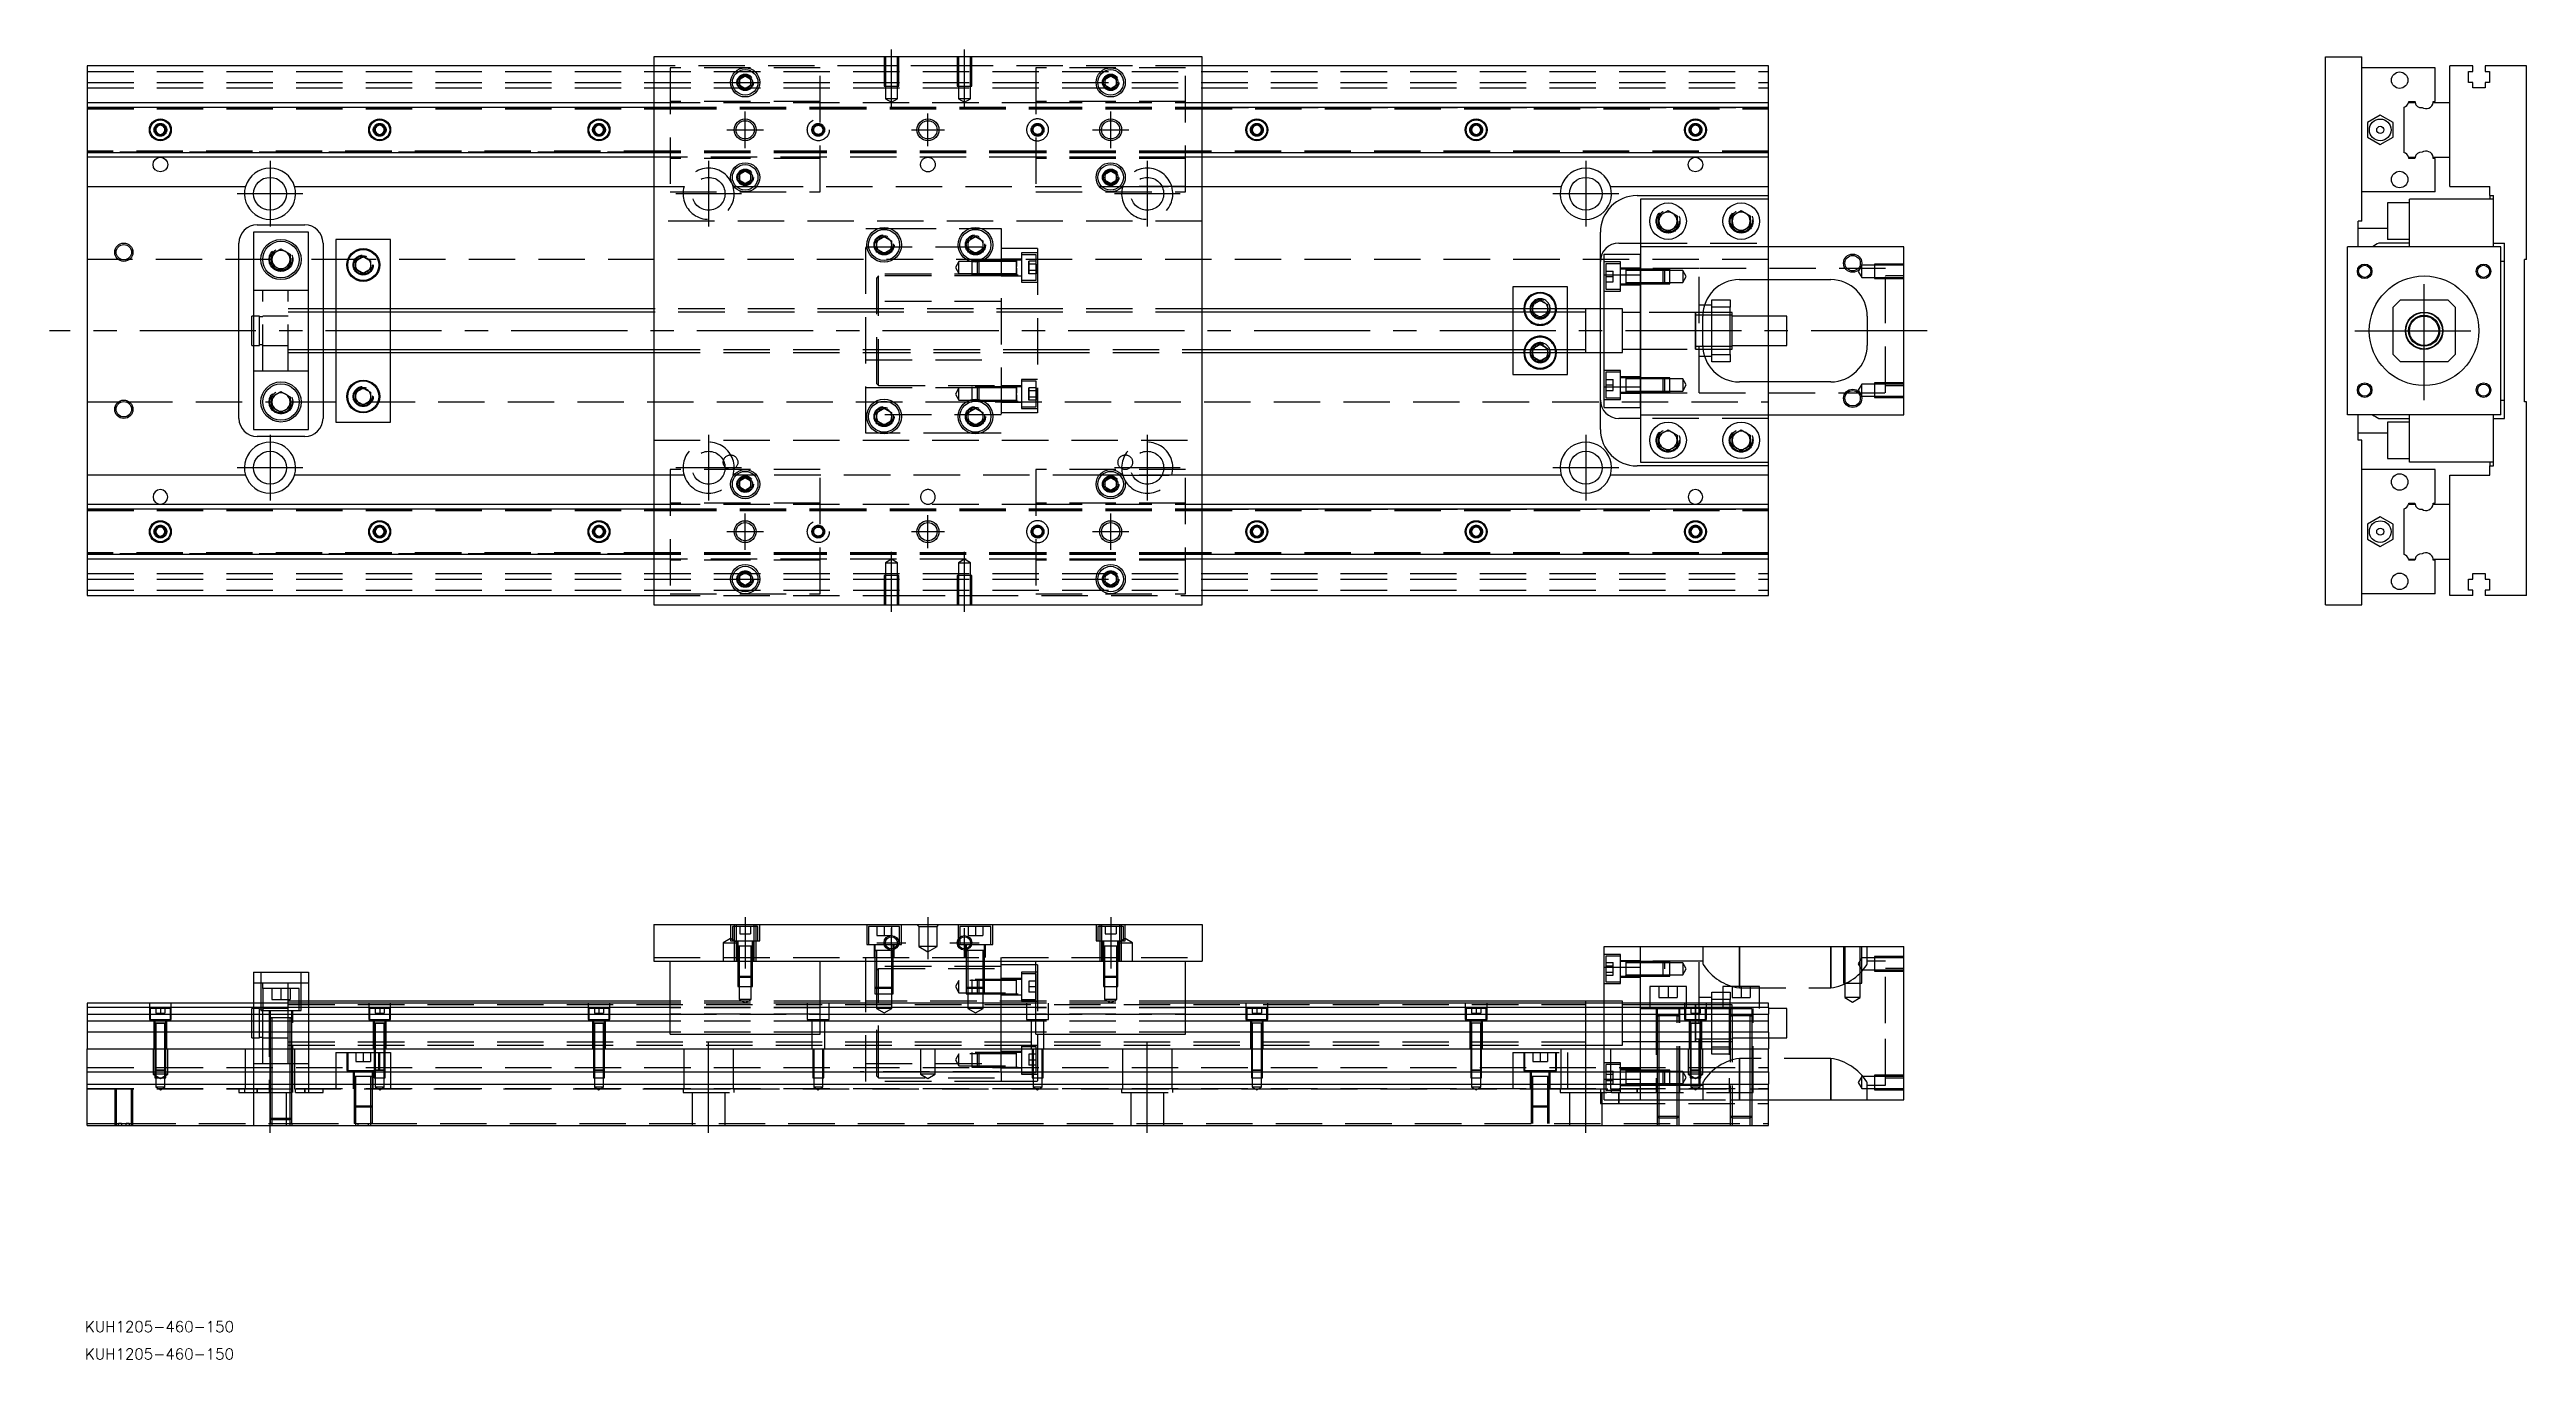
# Model space of a CAD drawing. Extents: x -10 to 667, y -282 to 77.
import ezdxf

# ---------------------------------------------------------------- set-up
doc = ezdxf.new("R2010")
doc.units = 0
doc.linetypes.add('CENTER', pattern=[50.8, 31.75, -6.35, 6.35, -6.35])
doc.linetypes.add('DASHED', pattern=[19.05, 12.7, -6.35])
doc.layers.get('0').update_dxf_attribs({"linetype": 'CONTINUOUS'})
doc.layers.add('CENTER', color=1, linetype='CENTER')
doc.styles.get("Standard").update_dxf_attribs({"font": 'txt.shx', "height": 3, "bigfont": 'bigfont.shx'})

# ---------------------------------------------------------------- blocks, each defined once
blk = doc.blocks.new('*U2')
at = {"color": 7, "linetype": 'CONTINUOUS'}
blk.add_text('KUH1205-460-150', height=3, dxfattribs=at).set_placement((-0.62, -274.16))
blk = doc.blocks.new('*U3')
at = {"color": 7, "linetype": 'CONTINUOUS'}
blk.add_text('KUH1205-460-150', height=3, dxfattribs=at).set_placement((-0.62, -281.66))

msp = doc.modelspace()

# ---------------------------------------------------------------- linework, layer by layer
at = {"color": 7, "linetype": 'CONTINUOUS'}
for p, q in [((305, 75), (155, 75)), ((155, 75), (155, -75)), ((305, -75), (305, 75)), ((612.35, -75), (612.35, 75)), ((612.35, 75), (622.35, 75)), ((622.35, 30), (622.35, 75)), ((0, 72.5), (0, 62.5)), ((155, 72.5), (0, 72.5)), ((178.5, 68.866026), (180, 69.73205)), ((178.5, 67.133974), (178.5, 68.866026)), ((180, 69.73205), (181.5, 68.866026)), ((181.5, 68.866026), (181.5, 67.133974)), ((278.5, 68.866026), (280, 69.73205)), ((278.5, 67.133974), (278.5, 68.866026)), ((280, 69.73205), (281.5, 68.866026)), ((281.5, 68.866026), (281.5, 67.133974)), ((460, 72.5), (305, 72.5)), ((460, 62.5), (460, 72.5)), ((642.35, 72), (622.35, 72)), ((642.35, 62.8), (642.35, 72)), ((646.35, 62.5), (646.35, 72.5)), ((652.65, 72.5), (646.35, 72.5)), ((651.5, 71), (652.65, 71)), ((651.5, 68), (651.5, 71)), ((652.65, 68), (651.5, 68)), ((652.65, 71), (652.65, 72.5)), ((652.65, 66.5), (652.65, 68)), ((656.05, 72.5), (656.05, 71)), ((667.35, 72.5), (656.05, 72.5)), ((656.05, 71), (657.2, 71)), ((656.05, 68), (656.05, 66.5)), ((657.2, 68), (656.05, 68)), ((657.2, 71), (657.2, 68)), ((667.35, 19.5), (667.35, 72.5)), ((0, 62.5), (155, 62.5)), ((0, 62.5), (0, 61.247728)), ((0, 61.247728), (155, 61.247728)), ((0, 61.247728), (0, 48.752272)), ((180, 66.26795), (178.5, 67.133974)), ((181.5, 67.133974), (180, 66.26795)), ((280, 66.26795), (278.5, 67.133974)), ((281.5, 67.133974), (280, 66.26795)), ((305, 62.5), (460, 62.5)), ((305, 61.247728), (460, 61.247728)), ((460, 61.247728), (460, 62.5)), ((460, 48.752272), (460, 61.247728)), ((633.85, 48.752272), (633.85, 61.247728)), ((635.102272, 62.5), (636.87668, 62.5)), ((635.147056, 62.8), (636.85, 62.8)), ((641.827372, 62.5), (646.35, 62.5)), ((641.85, 62.8), (642.35, 62.8)), ((646.35, 47.5), (646.35, 62.5)), ((646.35, 47.5), (646.35, 62.5)), ((656.05, 66.5), (652.65, 66.5)), ((18.75, 55.721688), (20, 56.443376)), ((18.75, 54.278312), (18.75, 55.721688)), ((20, 53.556624), (18.75, 54.278312)), ((20, 56.443376), (21.25, 55.721688)), ((21.25, 54.278312), (20, 53.556624)), ((21.25, 55.721688), (21.25, 54.278312)), ((78.75, 55.721688), (80, 56.443376)), ((78.75, 54.278312), (78.75, 55.721688)), ((80, 53.556624), (78.75, 54.278312)), ((80, 56.443376), (81.25, 55.721688)), ((81.25, 54.278312), (80, 53.556624)), ((81.25, 55.721688), (81.25, 54.278312)), ((138.75, 55.721688), (140, 56.443376)), ((138.75, 54.278312), (138.75, 55.721688)), ((140, 53.556624), (138.75, 54.278312)), ((140, 56.443376), (141.25, 55.721688)), ((141.25, 54.278312), (140, 53.556624)), ((141.25, 55.721688), (141.25, 54.278312)), ((318.75, 55.721688), (320, 56.443376)), ((318.75, 54.278312), (318.75, 55.721688)), ((320, 53.556624), (318.75, 54.278312)), ((320, 56.443376), (321.25, 55.721688)), ((321.25, 54.278312), (320, 53.556624)), ((321.25, 55.721688), (321.25, 54.278312)), ((378.75, 55.721688), (380, 56.443376)), ((378.75, 54.278312), (378.75, 55.721688)), ((380, 53.556624), (378.75, 54.278312)), ((380, 56.443376), (381.25, 55.721688)), ((381.25, 54.278312), (380, 53.556624)), ((381.25, 55.721688), (381.25, 54.278312)), ((438.75, 55.721688), (440, 56.443376)), ((438.75, 54.278312), (438.75, 55.721688)), ((440, 53.556624), (438.75, 54.278312)), ((440, 56.443376), (441.25, 55.721688)), ((441.25, 54.278312), (440, 53.556624)), ((441.25, 55.721688), (441.25, 54.278312)), ((623.85, 57.020726), (623.849999, 52.979274)), ((627.35, 59.041452), (623.85, 57.020726)), ((630.849999, 57.020726), (627.35, 59.041452)), ((630.849999, 52.979274), (630.849999, 57.020726)), ((155, 48.752272), (0, 48.752272)), ((0, 48.752272), (0, 47.5)), ((155, 47.5), (0, 47.5)), ((0, 47.5), (0, 39.5)), ((460, 48.752272), (305, 48.752272)), ((460, 47.5), (305, 47.5)), ((460, 47.5), (460, 48.752272)), ((460, 39.5), (460, 47.5)), ((623.849999, 52.979274), (627.35, 50.958548)), ((627.35, 50.958548), (630.849999, 52.979274)), ((635.102272, 47.5), (636.87668, 47.5)), ((641.827372, 47.5), (646.35, 47.5)), ((646.35, 39.5), (646.35, 47.5)), ((178.5, 42.866026), (180, 43.73205)), ((178.5, 41.133974), (178.5, 42.866026)), ((180, 40.26795), (178.5, 41.133974)), ((180, 43.73205), (181.5, 42.866026)), ((181.5, 41.133974), (180, 40.26795)), ((181.5, 42.866026), (181.5, 41.133974)), ((278.5, 42.866026), (280, 43.73205)), ((278.5, 41.133974), (278.5, 42.866026)), ((280, 40.26795), (278.5, 41.133974)), ((280, 43.73205), (281.5, 42.866026)), ((281.5, 41.133974), (280, 40.26795)), ((281.5, 42.866026), (281.5, 41.133974)), ((636.85, 47.2), (635.147056, 47.2)), ((642.35, 47.2), (641.85, 47.2)), ((642.35, 38), (642.35, 47.2)), ((0, 39.5), (43.291796, 39.5)), ((0, 39.5), (0, -39.5)), ((56.708204, 39.5), (155, 39.5)), ((305, 39.5), (403.291796, 39.5)), ((416.708204, 39.5), (460, 39.5)), ((424, 37), (460, 37)), ((460, 36), (425, 36)), ((425, 36), (425, 23)), ((460, 37), (460, 39.5)), ((460, 36), (460, 37)), ((460, 23), (460, 36)), ((642.35, 38), (622.35, 38)), ((629.35, 35), (629.35, 30)), ((635.35, 35), (629.35, 35)), ((658.35, 36), (635.35, 36)), ((635.35, 23), (635.35, 36)), ((646.35, 39.5), (657.35, 39.5)), ((657.35, 37), (657.35, 39.5)), ((657.35, 37), (658.35, 37)), ((657.35, 37), (657.35, 36)), ((658.35, 36), (658.35, 37)), ((658.35, 24), (658.35, 36)), ((658.35, 24), (658.35, 36)), ((46.5, 29), (59.5, 29)), ((430, 31.443376), (432.5, 32.886752)), ((430, 28.556624), (430, 31.443376)), ((432.5, 27.113248), (430, 28.556624)), ((432.5, 32.886752), (435, 31.443376)), ((435, 28.556624), (432.5, 27.113248)), ((435, 31.443376), (435, 28.556624)), ((450, 31.443376), (452.5, 32.886752)), ((450, 28.556624), (450, 31.443376)), ((452.5, 27.113248), (450, 28.556624)), ((452.5, 32.886752), (455, 31.443376)), ((455, 28.556624), (452.5, 27.113248)), ((455, 31.443376), (455, 28.556624)), ((622.35, 30), (621.35, 30)), ((621.35, 23), (621.35, 30)), ((629.35, 28), (621.35, 28)), ((629.35, 30), (629.35, 25)), ((41.5, -24), (41.5, 24)), ((60.5, 27), (45.5, 27)), ((45.5, 27), (45.5, -27)), ((50.5, 20.943376), (53, 22.386752)), ((50.5, 18.056624), (50.5, 20.943376)), ((53, 22.386752), (55.5, 20.943376)), ((55.5, 20.943376), (55.5, 18.056624)), ((60.5, -27), (60.5, 27)), ((64.5, 24), (64.5, 6)), ((83, 25), (68, 25)), ((68, 25), (68, 6)), ((83, 6), (83, 25)), ((216, 24.6547), (218, 25.809402)), ((216, 22.3453), (216, 24.6547)), ((218, 21.190598), (216, 22.3453)), ((218, 25.809402), (220, 24.6547)), ((220, 22.3453), (218, 21.190598)), ((220, 24.6547), (220, 22.3453)), ((241, 24.6547), (243, 25.809402)), ((241, 22.3453), (241, 24.6547)), ((243, 21.190598), (241, 22.3453)), ((243, 25.809402), (245, 24.6547)), ((245, 22.3453), (243, 21.190598)), ((245, 24.6547), (245, 22.3453)), ((414, 6), (414, 27)), ((415, 15.32971), (415, 21)), ((415, 21), (425, 21)), ((419, 24), (425, 24)), ((425, 23), (425, 15.32971)), ((497, 23), (425, 23)), ((497, -23), (497, 23)), ((618.35, -23), (618.35, 23)), ((660.35, 23), (618.35, 23)), ((635.35, 24), (626.980684, 24)), ((635.35, 25), (629.35, 25)), ((658.35, 23), (658.35, 24)), ((658.35, 24), (661.35, 24)), ((660.35, -23), (660.35, 23)), ((661.35, -24), (661.35, 24)), ((53, 16.613248), (50.5, 18.056624)), ((55.5, 18.056624), (53, 16.613248)), ((73.5, 19.1547), (75.5, 20.309402)), ((73.5, 16.8453), (73.5, 19.1547)), ((75.5, 15.690598), (73.5, 16.8453)), ((75.5, 20.309402), (77.5, 19.1547)), ((77.5, 16.8453), (75.5, 15.690598)), ((77.5, 19.1547), (77.5, 16.8453)), ((415, 15.32971), (425, 15.32971)), ((415, -15.32971), (415, 15.32971)), ((425, 15.32971), (425, -15.32971)), ((425, -15.32971), (425, 15.32971)), ((452, 14), (477, 14)), ((460, 4), (460, 14)), ((661.35, 19), (660.35, 19)), ((667.35, 19.5), (666.85, 19.5)), ((666.85, -19.5), (666.85, 19.5)), ((405, 12), (390, 12)), ((390, 12), (390, 6)), ((395.5, 7.1547), (397.5, 8.309402)), ((395.5, 6), (395.5, 7.1547)), ((397.5, 8.309402), (399.5, 7.1547)), ((399.5, 7.1547), (399.5, 6)), ((405, 6), (405, 12)), ((444.5, 7), (442.460608, 7)), ((444.5, 8.5), (449.5, 8.5)), ((444.5, 6.5), (444.5, 8.5)), ((449.5, 8.5), (449.5, 6.5)), ((632.85, 8.5), (630.85, 6.5)), ((632.85, 8.5), (645.85, 8.5)), ((647.85, 6.5), (645.85, 8.5)), ((45, 0), (45, 4)), ((45.5, 4), (45, 4)), ((155, 6), (60.5, 6)), ((410, 6), (305, 6)), ((410, 6), (409.995, 6)), ((410, -6.000006), (410, 6.000006)), ((410, 5.125), (410, 6.000006)), ((410, -5.999164), (410, 6)), ((410.005, 6), (410, 6)), ((415, 6), (410, 6)), ((410, -5.125), (410, 5.125)), ((442, -4), (442, 4)), ((444.5, 4.25), (442.003126, 4.25)), ((449.5, 6.5), (444.5, 6.5)), ((444.5, -6.5), (444.5, 6.5)), ((449.5, 4.25), (444.5, 4.25)), ((449.5, -6.5), (449.5, 6.5)), ((450, 5), (449.5, 5)), ((450, 4.25), (449.5, 4.25)), ((450, 0), (450, 5)), ((465, 4), (450, 4)), ((465, 0), (465, 4)), ((487, 4), (487, -4)), ((630.85, -6.5), (630.85, 6.5)), ((647.85, 6.5), (647.85, -6.5)), ((45, -4), (45, 0)), ((45, -4), (45.5, -4)), ((60.5, -6), (155, -6)), ((64.5, -6), (64.5, -24)), ((68, -6), (68, -25)), ((83, -25), (83, -6)), ((305, -6), (410, -6)), ((390, -6), (390, -12)), ((395.5, -7.1547), (395.5, -6)), ((399.5, -6), (399.5, -7.1547)), ((405, -12), (405, -6)), ((409.995, -6), (410, -6)), ((410, -6.000006), (410, -5.125)), ((410, -6), (410, -5.999164)), ((410, -6), (410.005, -6)), ((410, -6), (415, -6)), ((414, -27), (414, -6)), ((442.003126, -4.25), (444.5, -4.25)), ((444.5, -4.25), (449.5, -4.25)), ((444.5, -6.5), (449.5, -6.5)), ((444.5, -8.5), (444.5, -6.5)), ((449.5, -4.25), (450, -4.25)), ((449.5, -5), (450, -5)), ((449.5, -6.5), (449.5, -8.5)), ((450, -5), (450, 0)), ((450, -4), (465, -4)), ((460, -14), (460, -4)), ((465, -4), (465, 0)), ((630.85, -6.5), (632.85, -8.5)), ((645.85, -8.5), (647.85, -6.5)), ((390, -12), (405, -12)), ((397.5, -8.309402), (395.5, -7.1547)), ((399.5, -7.1547), (397.5, -8.309402)), ((442.460608, -7), (444.5, -7)), ((449.5, -8.5), (444.5, -8.5)), ((645.85, -8.5), (632.85, -8.5)), ((50.5, -18.056624), (53, -16.613248)), ((50.5, -20.943376), (50.5, -18.056624)), ((53, -16.613248), (55.5, -18.056624)), ((55.5, -18.056624), (55.5, -20.943376)), ((73.5, -16.8453), (75.5, -15.690598)), ((73.5, -19.1547), (73.5, -16.8453)), ((75.5, -20.309402), (73.5, -19.1547)), ((75.5, -15.690598), (77.5, -16.8453)), ((77.5, -19.1547), (75.5, -20.309402)), ((77.5, -16.8453), (77.5, -19.1547)), ((415, -15.32971), (425, -15.32971)), ((415, -21), (415, -15.32971)), ((425, -15.32971), (425, -23)), ((477, -14), (452, -14)), ((660.35, -19), (661.35, -19)), ((667.35, -19.5), (666.85, -19.5)), ((667.35, -72.5), (667.35, -19.5)), ((45.5, -27), (60.5, -27)), ((53, -22.386752), (50.5, -20.943376)), ((55.5, -20.943376), (53, -22.386752)), ((68, -25), (83, -25)), ((216, -22.3453), (218, -21.190598)), ((216, -24.6547), (216, -22.3453)), ((218, -25.809402), (216, -24.6547)), ((218, -21.190598), (220, -22.3453)), ((220, -24.6547), (218, -25.809402)), ((220, -22.3453), (220, -24.6547)), ((241, -22.3453), (243, -21.190598)), ((241, -24.6547), (241, -22.3453)), ((243, -25.809402), (241, -24.6547)), ((243, -21.190598), (245, -22.3453)), ((245, -24.6547), (243, -25.809402)), ((245, -22.3453), (245, -24.6547)), ((415, -21), (425, -21)), ((425, -24), (419, -24)), ((425, -23), (497, -23)), ((425, -23), (425, -36)), ((460, -36), (460, -23)), ((660.35, -23), (618.35, -23)), ((621.35, -30), (621.35, -23)), ((626.980684, -24), (635.35, -24)), ((629.35, -25), (629.35, -30)), ((635.35, -25), (629.35, -25)), ((635.35, -36), (635.35, -23)), ((658.35, -24), (658.35, -23)), ((658.35, -36), (658.35, -24)), ((658.35, -36), (658.35, -24)), ((658.35, -24), (661.35, -24)), ((59.5, -29), (46.5, -29)), ((430, -28.556624), (432.5, -27.113248)), ((430, -31.443376), (430, -28.556624)), ((432.5, -32.886752), (430, -31.443376)), ((432.5, -27.113248), (435, -28.556624)), ((435, -31.443376), (432.5, -32.886752)), ((435, -28.556624), (435, -31.443376)), ((450, -28.556624), (452.5, -27.113248)), ((450, -31.443376), (450, -28.556624)), ((452.5, -32.886752), (450, -31.443376)), ((452.5, -27.113248), (455, -28.556624)), ((455, -31.443376), (452.5, -32.886752)), ((455, -28.556624), (455, -31.443376)), ((629.35, -28), (621.35, -28)), ((622.35, -30), (621.35, -30)), ((622.35, -75), (622.35, -30)), ((629.35, -30), (629.35, -35)), ((43.291796, -39.5), (0, -39.5)), ((0, -39.5), (0, -47.5)), ((155, -39.5), (56.708204, -39.5)), ((178.5, -41.133974), (180, -40.26795)), ((180, -40.26795), (181.5, -41.133974)), ((278.5, -41.133974), (280, -40.26795)), ((280, -40.26795), (281.5, -41.133974)), ((403.291796, -39.5), (305, -39.5)), ((460, -39.5), (416.708204, -39.5)), ((460, -37), (424, -37)), ((425, -36), (460, -36)), ((460, -37), (460, -36)), ((460, -39.5), (460, -37)), ((460, -47.5), (460, -39.5)), ((642.35, -38), (622.35, -38)), ((629.35, -35), (635.35, -35)), ((658.35, -36), (635.35, -36)), ((642.35, -47.2), (642.35, -38)), ((646.35, -47.5), (646.35, -39.5)), ((646.35, -39.5), (657.35, -39.5)), ((657.35, -36), (657.35, -37)), ((657.35, -37), (658.35, -37)), ((657.35, -39.5), (657.35, -37)), ((658.35, -37), (658.35, -36)), ((178.5, -42.866026), (178.5, -41.133974)), ((180, -43.73205), (178.5, -42.866026)), ((181.5, -42.866026), (180, -43.73205)), ((181.5, -41.133974), (181.5, -42.866026)), ((278.5, -42.866026), (278.5, -41.133974)), ((280, -43.73205), (278.5, -42.866026)), ((281.5, -42.866026), (280, -43.73205)), ((281.5, -41.133974), (281.5, -42.866026)), ((635.147056, -47.2), (636.85, -47.2)), ((641.85, -47.2), (642.35, -47.2)), ((0, -47.5), (155, -47.5)), ((0, -47.5), (0, -48.752272)), ((0, -48.752272), (155, -48.752272)), ((0, -48.752272), (0, -61.247728)), ((18.75, -54.278312), (20, -53.556624)), ((20, -53.556624), (21.25, -54.278312)), ((78.75, -54.278312), (80, -53.556624)), ((80, -53.556624), (81.25, -54.278312)), ((138.75, -54.278312), (140, -53.556624)), ((140, -53.556624), (141.25, -54.278312)), ((305, -47.5), (460, -47.5)), ((305, -48.752272), (460, -48.752272)), ((318.75, -54.278312), (320, -53.556624)), ((320, -53.556624), (321.25, -54.278312)), ((378.75, -54.278312), (380, -53.556624)), ((380, -53.556624), (381.25, -54.278312)), ((438.75, -54.278312), (440, -53.556624)), ((440, -53.556624), (441.25, -54.278312)), ((460, -48.752272), (460, -47.5)), ((460, -61.247728), (460, -48.752272)), ((623.85, -52.979274), (623.849999, -57.020726)), ((627.35, -50.958548), (623.85, -52.979274)), ((630.849999, -52.979274), (627.35, -50.958548)), ((630.849999, -57.020726), (630.849999, -52.979274)), ((633.85, -61.247728), (633.85, -48.752272)), ((635.102272, -47.5), (636.87668, -47.5)), ((641.827372, -47.5), (646.35, -47.5)), ((646.35, -62.5), (646.35, -47.5)), ((646.35, -62.5), (646.35, -47.5)), ((18.75, -55.721688), (18.75, -54.278312)), ((20, -56.443376), (18.75, -55.721688)), ((21.25, -55.721688), (20, -56.443376)), ((21.25, -54.278312), (21.25, -55.721688)), ((78.75, -55.721688), (78.75, -54.278312)), ((80, -56.443376), (78.75, -55.721688)), ((81.25, -55.721688), (80, -56.443376)), ((81.25, -54.278312), (81.25, -55.721688)), ((138.75, -55.721688), (138.75, -54.278312)), ((140, -56.443376), (138.75, -55.721688)), ((141.25, -55.721688), (140, -56.443376)), ((141.25, -54.278312), (141.25, -55.721688)), ((318.75, -55.721688), (318.75, -54.278312)), ((320, -56.443376), (318.75, -55.721688)), ((321.25, -55.721688), (320, -56.443376)), ((321.25, -54.278312), (321.25, -55.721688)), ((378.75, -55.721688), (378.75, -54.278312)), ((380, -56.443376), (378.75, -55.721688)), ((381.25, -55.721688), (380, -56.443376)), ((381.25, -54.278312), (381.25, -55.721688)), ((438.75, -55.721688), (438.75, -54.278312)), ((440, -56.443376), (438.75, -55.721688)), ((441.25, -55.721688), (440, -56.443376)), ((441.25, -54.278312), (441.25, -55.721688)), ((623.849999, -57.020726), (627.35, -59.041452)), ((627.35, -59.041452), (630.849999, -57.020726)), ((0, -61.247728), (0, -62.5)), ((155, -61.247728), (0, -61.247728)), ((155, -62.5), (0, -62.5)), ((0, -62.5), (0, -72.5)), ((178.5, -67.133974), (180, -66.26795)), ((178.5, -68.866026), (178.5, -67.133974)), ((180, -66.26795), (181.5, -67.133974)), ((181.5, -67.133974), (181.5, -68.866026)), ((278.5, -67.133974), (280, -66.26795)), ((278.5, -68.866026), (278.5, -67.133974)), ((280, -66.26795), (281.5, -67.133974)), ((281.5, -67.133974), (281.5, -68.866026)), ((460, -61.247728), (305, -61.247728)), ((460, -62.5), (305, -62.5)), ((460, -62.5), (460, -61.247728)), ((460, -72.5), (460, -62.5)), ((635.102272, -62.5), (636.87668, -62.5)), ((636.85, -62.8), (635.147056, -62.8)), ((641.827372, -62.5), (646.35, -62.5)), ((642.35, -62.8), (641.85, -62.8)), ((642.35, -72), (642.35, -62.8)), ((646.35, -72.5), (646.35, -62.5)), ((652.65, -66.5), (656.05, -66.5)), ((652.65, -68), (652.65, -66.5)), ((656.05, -66.5), (656.05, -68)), ((0, -72.5), (155, -72.5)), ((180, -69.73205), (178.5, -68.866026)), ((181.5, -68.866026), (180, -69.73205)), ((280, -69.73205), (278.5, -68.866026)), ((281.5, -68.866026), (280, -69.73205)), ((305, -72.5), (460, -72.5)), ((642.35, -72), (622.35, -72)), ((652.65, -72.5), (646.35, -72.5)), ((651.5, -68), (652.65, -68)), ((651.5, -71), (651.5, -68)), ((652.65, -71), (651.5, -71)), ((652.65, -72.5), (652.65, -71)), ((656.05, -68), (657.2, -68)), ((656.05, -71), (656.05, -72.5)), ((657.2, -71), (656.05, -71)), ((667.35, -72.5), (656.05, -72.5)), ((657.2, -68), (657.2, -71)), ((155, -75), (305, -75)), ((612.35, -75), (622.35, -75)), ((155, -162.58), (305, -162.58)), ((155, -162.58), (155, -172.58)), ((305, -162.58), (305, -172.58)), ((415, -174.25029), (415, -168.58)), ((415, -168.58), (425, -168.58)), ((425, -168.58), (497, -168.58)), ((425, -184.08), (425, -168.58)), ((497, -210.58), (497, -168.58)), ((45.5, -175.58), (45.5, -184.08)), ((45.5, -175.58), (60.5, -175.58)), ((60.5, -175.58), (60.5, -184.08)), ((155, -172.58), (305, -172.58)), ((159.5, -192.58), (159.5, -172.58)), ((200.5, -192.58), (200.5, -172.58)), ((213, -184.08), (213, -172.58)), ((250, -184.08), (250, -172.58)), ((259.5, -173.58), (250, -173.58)), ((259.5, -192.58), (259.5, -172.58)), ((300.5, -192.58), (300.5, -172.58)), ((415, -184.08), (415, -174.25029)), ((415, -174.25029), (425, -174.25029)), ((437.5, -179.58), (427.5, -179.58)), ((427.5, -179.58), (427.5, -184.08)), ((437.5, -184.08), (437.5, -179.58)), ((457.5, -179.58), (447.5, -179.58)), ((447.5, -179.58), (447.5, -184.08)), ((457.5, -184.08), (457.5, -179.58)), ((0, -184.08), (0, -185.332272)), ((159.5, -184.08), (0, -184.08)), ((159.5, -185.332272), (0, -185.332272)), ((0, -185.332272), (0, -187.10668)), ((0, -187.10668), (159.5, -187.10668)), ((0, -187.10668), (0, -189.003076)), ((159.5, -189.003076), (0, -189.003076)), ((0, -189.003076), (0, -192.057372)), ((56.000006, -188.08), (49.999994, -188.08)), ((56.000006, -188.08), (49.999994, -188.08)), ((159.5, -183.58), (60.5, -183.58)), ((211.5, -183.58), (200.5, -183.58)), ((259.5, -184.08), (200.5, -184.08)), ((259.5, -185.332272), (200.5, -185.332272)), ((200.5, -187.10668), (259.5, -187.10668)), ((259.5, -189.003076), (200.5, -189.003076)), ((410, -183.58), (300.5, -183.58)), ((460, -184.08), (300.5, -184.08)), ((460, -185.332272), (300.5, -185.332272)), ((300.5, -187.10668), (460, -187.10668)), ((460, -189.003076), (300.5, -189.003076)), ((410, -183.58), (409.995, -183.58)), ((410, -184.08), (410, -183.579994)), ((410.005, -183.58), (410, -183.58)), ((415, -183.58), (410, -183.58)), ((410, -189.379946), (410, -184.08)), ((410, -195.580006), (410, -189.379946)), ((440, -189.58), (440, -184.579994)), ((440, -194.580006), (440, -184.579994)), ((440, -185.33), (440, -185.58)), ((441, -185.33), (440, -185.33)), ((440, -186.88), (440, -188.58)), ((440, -188.58), (440, -189.58)), ((444.5, -185.33), (441, -185.33)), ((447.5, -185.33), (444.5, -185.33)), ((449.5, -185.33), (447.5, -185.33)), ((450, -185.33), (449.5, -185.33)), ((460, -185.332272), (460, -184.08)), ((460, -185.332272), (460, -187.10668)), ((460, -189.003076), (460, -187.10668)), ((460, -192.057372), (460, -189.003076)), ((159.5, -192.057372), (0, -192.057372)), ((0, -192.057372), (0, -196.58)), ((159.5, -192.58), (200.5, -192.58)), ((259.5, -192.057372), (200.5, -192.057372)), ((259.5, -192.58), (300.5, -192.58)), ((460, -192.057372), (300.5, -192.057372)), ((441.5, -193.83), (444.5, -193.83)), ((444.5, -193.83), (449.5, -193.83)), ((460, -192.057372), (460, -196.58)), ((0, -196.58), (460, -196.58)), ((0, -202.88), (0, -196.58)), ((0, -202.88), (460, -202.88)), ((0, -206.28), (0, -202.88)), ((460, -202.88), (460, -196.58)), ((460, -202.88), (460, -206.28)), ((0, -217.58), (0, -206.28)), ((0, -206.28), (460, -206.28)), ((460, -217.58), (460, -206.28)), ((460, -210.58), (497, -210.58)), ((0, -217.58), (460, -217.58))]:
    msp.add_line(p, q, dxfattribs=at)
at = {"color": 3, "linetype": 'DASHED'}
for p, q in [((218.000006, 75), (218.000006, 67)), ((218.35, 75), (218.35, 67)), ((221.65, 67), (221.65, 75)), ((221.999994, 67), (221.999994, 75)), ((238.000006, 75), (238.000006, 67)), ((238.35, 75), (238.35, 67)), ((241.65, 67), (241.65, 75)), ((241.999994, 67), (241.999994, 75)), ((0, 71), (460, 71)), ((0, 68), (460, 68)), ((218.000006, 72.5), (155, 72.5)), ((200.5, 72), (159.5, 72)), ((159.5, 72), (159.5, 38)), ((181.973226, 68.326156), (182, 68)), ((200.5, 38), (200.5, 72)), ((221.999994, 72.5), (218.000006, 72.5)), ((238.000006, 72.5), (221.999994, 72.5)), ((241.999994, 72.5), (238.000006, 72.5)), ((305, 72.5), (241.999994, 72.5)), ((259.5, 72), (259.5, 38)), ((300.5, 72), (259.5, 72)), ((281.973226, 68.326156), (282, 68)), ((300.5, 38), (300.5, 72)), ((0, 66.5), (460, 66.5)), ((0, 61.1147), (155, 61.1147)), ((0, 61.1), (159.5, 61.1)), ((155, 62.5), (259.5, 62.5)), ((155, 61.247728), (159.5, 61.247728)), ((155, 61.1147), (159.5, 61.1147)), ((200.5, 62.8), (159.5, 62.8)), ((159.5, 61.247728), (200.5, 61.247728)), ((159.5, 61.1147), (200.5, 61.1147)), ((159.5, 61.1), (200.5, 61.1)), ((159.5, 61.1), (200.5, 61.1)), ((200.5, 61.247728), (259.5, 61.247728)), ((200.5, 61.1147), (259.5, 61.1147)), ((200.5, 61.1), (259.5, 61.1)), ((218.000006, 67), (221.999994, 67)), ((218.35, 67), (218.35, 63.5)), ((221.65, 63.5), (218.35, 63.5)), ((218.35, 63.5), (220, 62.547372)), ((220, 62.547372), (221.65, 63.5)), ((221.65, 63.5), (221.65, 67)), ((238.000006, 67), (241.999994, 67)), ((238.35, 67), (238.35, 63.5)), ((241.65, 63.5), (238.35, 63.5)), ((238.35, 63.5), (240, 62.547372)), ((240, 62.547372), (241.65, 63.5)), ((241.65, 63.5), (241.65, 67)), ((300.5, 62.8), (259.5, 62.8)), ((259.5, 62.5), (300.5, 62.5)), ((259.5, 61.247728), (300.5, 61.247728)), ((259.5, 61.1147), (300.5, 61.1147)), ((259.5, 61.1), (300.5, 61.1)), ((300.5, 62.5), (305, 62.5)), ((300.5, 61.247728), (305, 61.247728)), ((300.5, 61.1147), (305, 61.1147)), ((300.5, 61.1), (460, 61.1)), ((305, 61.1147), (460, 61.1147)), ((0, 60.8), (159.5, 60.8)), ((21.477374, 55.25955), (21.5, 55)), ((78.5, 55), (78.52041, 55.24661)), ((138.5, 55), (138.52041, 55.24661)), ((159.5, 60.8), (200.5, 60.8)), ((159.5, 60.8), (200.5, 60.8)), ((200.5, 60.8), (259.5, 60.8)), ((259.5, 60.8), (300.5, 60.8)), ((300.5, 60.8), (460, 60.8)), ((321.477374, 55.25955), (321.5, 55)), ((378.5, 55), (378.52041, 55.24661)), ((441.477374, 55.25955), (441.5, 55)), ((159.5, 49.2), (0, 49.2)), ((159.5, 48.9), (0, 48.9)), ((155, 48.8853), (0, 48.8853)), ((159.5, 48.8853), (155, 48.8853)), ((159.5, 48.752272), (155, 48.752272)), ((259.5, 47.5), (155, 47.5)), ((200.5, 49.2), (159.5, 49.2)), ((200.5, 48.9), (159.5, 48.9)), ((200.5, 48.8853), (159.5, 48.8853)), ((200.5, 48.752272), (159.5, 48.752272)), ((259.5, 49.2), (200.5, 49.2)), ((259.5, 48.9), (200.5, 48.9)), ((259.5, 48.8853), (200.5, 48.8853)), ((259.5, 48.752272), (200.5, 48.752272)), ((300.5, 49.2), (259.5, 49.2)), ((300.5, 48.9), (259.5, 48.9)), ((300.5, 48.8853), (259.5, 48.8853)), ((300.5, 48.752272), (259.5, 48.752272)), ((300.5, 47.5), (259.5, 47.5)), ((460, 49.2), (300.5, 49.2)), ((460, 48.9), (300.5, 48.9)), ((305, 48.8853), (300.5, 48.8853)), ((305, 48.752272), (300.5, 48.752272)), ((305, 47.5), (300.5, 47.5)), ((460, 48.8853), (305, 48.8853)), ((200.5, 47.2), (159.5, 47.2)), ((178, 42), (178.030168, 42.346066)), ((300.5, 47.2), (259.5, 47.2)), ((281.973226, 42.326156), (282, 42)), ((155, 39.5), (163.291796, 39.5)), ((159.5, 38), (200.5, 38)), ((176.708204, 39.5), (176.877502, 39.5)), ((176.877502, 39.5), (177.55051, 39.5)), ((177.55051, 39.5), (182.44949, 39.5)), ((182.44949, 39.5), (183.122498, 39.5)), ((183.122498, 39.5), (276.877502, 39.5)), ((259.5, 38), (300.5, 38)), ((276.877502, 39.5), (277.55051, 39.5)), ((277.55051, 39.5), (282.44949, 39.5)), ((282.44949, 39.5), (283.122498, 39.5)), ((283.122498, 39.5), (300.5, 39.5)), ((300.5, 39.5), (283.291796, 39.5)), ((296.708204, 39.5), (305, 39.5)), ((305, 30), (155, 30)), ((213, 28), (216.47931, 28)), ((213, -28), (213, 28)), ((216.47931, 28), (219.52069, 28)), ((219.52069, 28), (241.47931, 28)), ((241.47931, 28), (244.52069, 28)), ((244.52069, 28), (250, 28)), ((250, 28), (250, -28)), ((429.5, 30), (429.520026, 30.346056)), ((455.477798, 30.364306), (455.5, 30)), ((213, 23), (250, 23)), ((220.483582, 23.786038), (220.5, 23.5)), ((245.483582, 23.786038), (245.5, 23.5)), ((260, 22.5), (250, 22.5)), ((255.6, 21.320508), (255.6, 13.320508)), ((260, 21.320508), (255.6, 21.320508)), ((259.6, 20.820508), (255.6, 20.820508)), ((259.6, 17.320508), (259.6, 20.820508)), ((259.6, 13.820508), (259.6, 20.820508)), ((260, 22.5), (260, -22.5)), ((425, 24), (460, 24)), ((425, 15.32971), (425, 21)), ((460, 14), (460, 23)), ((9.359688, 19.5), (0, 19.5)), ((50.5, 19.5), (10.640312, 19.5)), ((74.030306, 19.5), (55.5, 19.5)), ((55.977798, 19.864306), (56, 19.5)), ((73, 18), (73.012884, 18.253488)), ((460, 19.5), (76.969694, 19.5)), ((250, 15.5), (213, 15.5)), ((216.5, 15), (216, 14.5)), ((216, -14.5), (216, 14.5)), ((216.5, -15), (216.5, 15)), ((250, 15), (216.5, 15)), ((238.5, 18.970508), (237.547372, 17.320508)), ((237.547372, 17.320508), (238.5, 15.670508)), ((238.5, 15.670508), (238.5, 18.970508)), ((242, 18.970508), (238.5, 18.970508)), ((238.5, 15.670508), (242, 15.670508)), ((242, 19.320508), (242, 15.320512)), ((255.6, 19.320508), (242, 19.320508)), ((243.59998, 18.970508), (242, 18.970508)), ((242, 15.670508), (243.59998, 15.670508)), ((242, 15.320512), (255.6, 15.320512)), ((243.95, 19.320508), (243.6, 18.970508)), ((243.6, 15.670508), (243.6, 18.970508)), ((250, 18.970508), (243.6, 18.970508)), ((243.6, 15.670508), (244.430456, 15.670508)), ((243.6, 15.670508), (243.95, 15.320508)), ((243.95, 19.320508), (243.95, 15.320508)), ((244.430456, 15.670508), (250, 15.670508)), ((255.6, 19.570508), (250, 19.570508)), ((250, 15.070508), (255.6, 15.070508)), ((254.2, 18.970508), (250.00002, 18.970508)), ((250.00002, 15.670508), (254.2, 15.670508)), ((254.2, 19.317772), (254.2, 19.320512)), ((254.2, 19.317772), (254.2, 19.320512)), ((254.2, 17.558724), (254.2, 19.320512)), ((254.2, 17.546922), (254.2, 19.320512)), ((254.2, 19.320508), (254.2, 18.735832)), ((254.2, 19.316952), (254.2, 19.320508)), ((254.2, 19.320508), (254.2, 18.735832)), ((254.2, 17.558724), (254.2, 19.317772)), ((254.2, 17.546922), (254.2, 19.317772)), ((254.2, 18.735834), (254.2, 19.316952)), ((254.2, 18.602798), (254.2, 18.970508)), ((254.2, 18.602798), (254.2, 18.970508)), ((254.2, 15.905184), (254.2, 18.735834)), ((254.2, 18.735832), (254.2, 17.565218)), ((254.2, 16.038218), (254.2, 18.602798)), ((254.2, 17.453552), (254.2, 18.602798)), ((254.2, 15.905446), (254.2, 17.460554)), ((254.2, 15.320502), (254.2, 17.460554)), ((254.2, 15.320502), (254.2, 17.180462)), ((254.2, 17.101092), (254.2, 15.90545)), ((254.2, 15.670508), (254.2, 16.038218)), ((254.2, 15.670508), (254.2, 16.038218)), ((254.2, 15.90545), (254.2, 15.320508)), ((254.2, 15.323244), (254.2, 15.905446)), ((254.2, 15.320508), (254.2, 15.905184)), ((255.6, 13.820508), (259.6, 13.820508)), ((257.6, 18.186534), (257.6, 19.052558)), ((257.6, 19.052558), (257.6, 18.186534)), ((259.6, 19.052558), (257.6, 19.052558)), ((259.6, 18.186534), (257.6, 18.186534)), ((257.6, 16.454482), (257.6, 18.186534)), ((257.6, 18.186534), (257.6, 16.454482)), ((259.6, 16.454482), (257.6, 16.454482)), ((257.6, 15.588458), (257.6, 16.454482)), ((257.6, 16.454482), (257.6, 15.588458)), ((259.6, 15.588458), (257.6, 15.588458)), ((259.6, 16.454482), (259.6, 18.186534)), ((259.6, 18.186534), (259.6, 16.454482)), ((259.6, 13.820508), (259.6, 17.320508)), ((259.6, 15.588458), (259.6, 16.454482)), ((259.6, 16.454482), (259.6, 15.588458)), ((419.5, 18.849242), (415, 18.849242)), ((415.5, 18.349242), (415.5, 11.349242)), ((419.5, 18.349242), (415.5, 18.349242)), ((415.5, 16.349242), (417.5, 16.349242)), ((415.5, 14.849242), (417.5, 14.849242)), ((417.5, 14.849242), (417.5, 16.349242)), ((417.5, 13.349242), (417.5, 14.849242)), ((419.5, 10.849242), (419.5, 18.849242)), ((425, 17.099242), (419.5, 17.099242)), ((420.9, 16.849242), (419.5, 16.849242)), ((420.9, 16.849242), (420.895, 16.849242)), ((420.9, 16.849248), (420.9, 12.849238)), ((420.9, 16.849248), (420.9, 12.849238)), ((420.9, 16.849242), (420.9, 16.63278)), ((420.905, 16.849242), (420.9, 16.849242)), ((425, 16.849242), (420.9, 16.849242)), ((420.9, 16.63278), (420.9, 13.065704)), ((425, 16.499242), (420.9, 16.499242)), ((441, 17), (425, 17)), ((431.15, 16.849242), (425, 16.849242)), ((431.15, 16.849238), (425, 16.849238)), ((431.5, 16.499242), (425, 16.499242)), ((431.15, 12.849242), (431.15, 16.849242)), ((431.5, 16.499242), (431.15, 16.849242)), ((433, 16.849238), (431.15, 16.849238)), ((431.5, 16.499242), (431.5, 13.199242)), ((433, 16.499242), (431.5, 16.499242)), ((433, 12.849248), (433, 16.849238)), ((436.5, 16.499242), (433, 16.499242)), ((436.5, 16.499242), (436.5, 13.199242)), ((437.452628, 14.849242), (436.5, 16.499242)), ((436.5, 13.199242), (437.452628, 14.849242)), ((441, -17), (441, 17)), ((492, 17), (441, 17)), ((485.5, 17.913456), (484.547372, 16.263456)), ((484.547372, 16.263456), (485.5, 14.613456)), ((485.5, 14.613456), (485.5, 17.913456)), ((489, 17.913456), (485.5, 17.913456)), ((485.5, 14.613456), (489, 14.613456)), ((489, 18.26345), (489, 14.26346)), ((497, 18.26345), (489, 18.26345)), ((497, 17.913456), (489, 17.913456)), ((489, 14.613456), (497, 14.613456)), ((489, 14.26346), (497, 14.26346)), ((492, -17), (492, 17)), ((497, 15), (492, 15)), ((48, 11), (45.5, 11)), ((48, -11), (48, 11)), ((55, 11), (48, 11)), ((55, -11), (55, 11)), ((60.5, 11), (55, 11)), ((250, 8), (213, 8)), ((255.6, 13.320508), (260, 13.320508)), ((415, 10.849242), (419.5, 10.849242)), ((415.5, 13.349242), (417.5, 13.349242)), ((415.5, 11.349242), (419.5, 11.349242)), ((419.5, 12.849242), (420.9, 12.849242)), ((419.5, 12.599242), (425, 12.599242)), ((420.895, 12.849242), (420.9, 12.849242)), ((420.9, 13.199242), (425, 13.199242)), ((420.9, 13.065704), (420.9, 12.849242)), ((420.9, 12.849242), (420.905, 12.849242)), ((420.9, 12.849242), (425, 12.849242)), ((425, 13.199242), (431.5, 13.199242)), ((425, 12.849248), (431.15, 12.849248)), ((425, 12.849242), (431.15, 12.849242)), ((431.15, 12.849242), (431.5, 13.199242)), ((431.15, 12.849248), (433, 12.849248)), ((431.5, 13.199242), (433, 13.199242)), ((433, 13.199242), (436.5, 13.199242)), ((442.460608, 7), (441, 7)), ((47.1, 4), (45.5, 4)), ((47.1, 0), (47.1, 4)), ((48, 3.8), (47.1, 3.8)), ((55, 4), (48, 4)), ((60.5, 6), (55, 6)), ((60.5, 5.125), (55, 5.125)), ((64.5, 6), (64.5, 5.125)), ((64.5, 5.125), (64.5, -5.125)), ((68, 6), (68, 5.125)), ((68, 5.125), (68, -5.125)), ((83, 5.125), (83, 6)), ((83, -5.125), (83, 5.125)), ((212.5, 6), (155, 6)), ((212.5, 5.125), (155, 5.125)), ((261.5, 6), (212.5, 6)), ((261.5, 5.125), (212.5, 5.125)), ((305, 6), (261.5, 6)), ((305, 5.125), (261.5, 5.125)), ((390, 6), (390, 5.125)), ((390, 5.125), (390, -5.125)), ((395.5, 5.125), (395.5, 6)), ((395.5, 4.8453), (395.5, 5.125)), ((397.5, 3.690598), (395.5, 4.8453)), ((399.5, 4.8453), (397.5, 3.690598)), ((399.5, 6), (399.5, 5.125)), ((399.5, 5.125), (399.5, 4.8453)), ((399.983582, 6.286038), (400, 6)), ((405, 5.125), (405, 6)), ((405, -5.125), (405, 5.125)), ((414, -6), (414, 6)), ((420, 6), (415, 6)), ((420, 0), (420, 6)), ((425, 5), (420, 5)), ((440.005, 5), (425, 5)), ((441, 5), (439.995, 5)), ((440, -5.000006), (440, 5.000006)), ((440, 4.25), (440, 5.000006)), ((440, 4.43509), (440, 5)), ((440, 5), (440, 4.435078)), ((440, 4.435078), (440, -4.435962)), ((440, 4.25), (440, -4.25)), ((441, 4.25), (440, 4.25)), ((442.050126, 5), (441, 5)), ((442.003126, 4.25), (441, 4.25)), ((444.5, 5), (442.050126, 5)), ((449.5, 5), (444.5, 5)), ((460, -4), (460, 4)), ((45.5, -4), (47.1, -4)), ((47.1, -4), (47.1, 0)), ((47.1, -3.8), (48, -3.8)), ((48, -4), (55, -4)), ((55, -5.125), (60.5, -5.125)), ((55, -6), (60.5, -6)), ((64.5, -5.125), (64.5, -6)), ((68, -5.125), (68, -6)), ((83, -6), (83, -5.125)), ((155, -5.125), (212.5, -5.125)), ((155, -6), (212.5, -6)), ((212.5, -5.125), (261.5, -5.125)), ((212.5, -6), (261.5, -6)), ((261.5, -5.125), (305, -5.125)), ((261.5, -6), (305, -6)), ((390, -5.125), (390, -6)), ((395.5, -4.8453), (397.5, -3.690598)), ((395.5, -5.125), (395.5, -4.8453)), ((395.5, -6), (395.5, -5.125)), ((397.5, -3.690598), (399.5, -4.8453)), ((399.5, -4.8453), (399.5, -5.125)), ((399.5, -5.125), (399.5, -6)), ((399.983582, -5.713962), (400, -6)), ((405, -6), (405, -5.125)), ((415, -6), (420, -6)), ((420, -6), (420, 0)), ((420, -5), (425, -5)), ((425, -5), (440.005, -5)), ((439.995, -5), (441, -5)), ((440, -5.000006), (440, -4.25)), ((440, -4.25), (441, -4.25)), ((440, -5), (440, -4.435962)), ((440, -4.435962), (440, -5)), ((441, -4.25), (442.003126, -4.25)), ((441, -5), (442.050126, -5)), ((442.050126, -5), (444.5, -5)), ((444.5, -5), (449.5, -5)), ((45.5, -11), (48, -11)), ((48, -11), (55, -11)), ((55, -11), (60.5, -11)), ((213, -8), (250, -8)), ((255.6, -13.320508), (255.6, -21.320508)), ((260, -13.320508), (255.6, -13.320508)), ((419.5, -10.849242), (415, -10.849242)), ((415.5, -11.349242), (415.5, -18.349242)), ((419.5, -11.349242), (415.5, -11.349242)), ((415.5, -13.349242), (417.5, -13.349242)), ((417.5, -14.849242), (417.5, -13.349242)), ((419.5, -18.849242), (419.5, -10.849242)), ((425, -12.599242), (419.5, -12.599242)), ((420.9, -12.849242), (419.5, -12.849242)), ((420.9, -12.849242), (420.895, -12.849242)), ((420.9, -12.849238), (420.9, -16.849248)), ((420.9, -12.849238), (420.9, -16.849248)), ((420.9, -12.849242), (420.9, -13.065704)), ((420.905, -12.849242), (420.9, -12.849242)), ((425, -12.849242), (420.9, -12.849242)), ((420.9, -13.065704), (420.9, -16.63278)), ((425, -13.199242), (420.9, -13.199242)), ((431.15, -12.849242), (425, -12.849242)), ((431.15, -12.849248), (425, -12.849248)), ((431.5, -13.199242), (425, -13.199242)), ((431.15, -16.849242), (431.15, -12.849242)), ((431.5, -13.199242), (431.15, -12.849242)), ((433, -12.849248), (431.15, -12.849248)), ((431.5, -13.199242), (431.5, -16.499242)), ((433, -13.199242), (431.5, -13.199242)), ((433, -16.849238), (433, -12.849248)), ((436.5, -13.199242), (433, -13.199242)), ((436.5, -13.199242), (436.5, -16.499242)), ((437.452628, -14.849242), (436.5, -13.199242)), ((441, -7), (442.460608, -7)), ((0, -19.5), (9.359688, -19.5)), ((10.640312, -19.5), (50.5, -19.5)), ((55.5, -19.5), (74.030306, -19.5)), ((55.977798, -19.135694), (56, -19.5)), ((76.969694, -19.5), (460, -19.5)), ((77.983582, -17.713962), (78, -18)), ((213, -15.5), (250, -15.5)), ((216, -14.5), (216.5, -15)), ((216.5, -15), (250, -15)), ((238.5, -15.670508), (237.547372, -17.320508)), ((237.547372, -17.320508), (238.5, -18.970508)), ((238.5, -18.970508), (238.5, -15.670508)), ((242, -15.670508), (238.5, -15.670508)), ((238.5, -18.970508), (242, -18.970508)), ((242, -15.320508), (242, -19.320504)), ((255.6, -15.320508), (242, -15.320508)), ((243.59998, -15.670508), (242, -15.670508)), ((242, -18.970508), (243.59998, -18.970508)), ((242, -19.320504), (255.6, -19.320504)), ((243.95, -15.320508), (243.6, -15.670508)), ((243.6, -18.970508), (243.6, -15.670508)), ((250, -15.670508), (243.6, -15.670508)), ((243.6, -18.970508), (244.430456, -18.970508)), ((243.6, -18.970508), (243.95, -19.320508)), ((243.95, -15.320508), (243.95, -19.320508)), ((244.430456, -18.970508), (250, -18.970508)), ((255.6, -15.070508), (250, -15.070508)), ((250, -19.570508), (255.6, -19.570508)), ((254.2, -15.670508), (250.00002, -15.670508)), ((250.00002, -18.970508), (254.2, -18.970508)), ((254.2, -15.323244), (254.2, -15.320504)), ((254.2, -15.323244), (254.2, -15.320504)), ((254.2, -17.082292), (254.2, -15.320504)), ((254.2, -17.094094), (254.2, -15.320504)), ((254.2, -15.320508), (254.2, -15.905184)), ((254.2, -15.324064), (254.2, -15.320508)), ((254.2, -15.320508), (254.2, -15.905184)), ((254.2, -17.082292), (254.2, -15.323244)), ((254.2, -17.094094), (254.2, -15.323244)), ((254.2, -15.905182), (254.2, -15.324064)), ((254.2, -16.038218), (254.2, -15.670508)), ((254.2, -16.038218), (254.2, -15.670508)), ((254.2, -18.735832), (254.2, -15.905182)), ((254.2, -15.905184), (254.2, -17.075798)), ((254.2, -18.602798), (254.2, -16.038218)), ((254.2, -17.187464), (254.2, -16.038218)), ((254.2, -18.73557), (254.2, -17.180462)), ((254.2, -19.320514), (254.2, -17.180462)), ((254.2, -19.320514), (254.2, -17.460554)), ((254.2, -17.539924), (254.2, -18.735566)), ((254.2, -18.970508), (254.2, -18.602798)), ((254.2, -18.970508), (254.2, -18.602798)), ((254.2, -18.735566), (254.2, -19.320508)), ((254.2, -19.317772), (254.2, -18.73557)), ((254.2, -19.320508), (254.2, -18.735832)), ((255.6, -13.820508), (255.6, -20.820508)), ((255.6, -13.820508), (255.6, -17.320508)), ((259.6, -13.820508), (255.6, -13.820508)), ((255.6, -15.320508), (255.6, -17.320508)), ((255.6, -15.320508), (255.6, -19.320508)), ((257.6, -16.454482), (257.6, -15.588458)), ((257.6, -15.588458), (257.6, -16.454482)), ((259.6, -15.588458), (257.6, -15.588458)), ((259.6, -16.454482), (257.6, -16.454482)), ((257.6, -18.186534), (257.6, -16.454482)), ((257.6, -16.454482), (257.6, -18.186534)), ((259.6, -18.186534), (257.6, -18.186534)), ((257.6, -19.052558), (257.6, -18.186534)), ((257.6, -18.186534), (257.6, -19.052558)), ((259.6, -19.052558), (257.6, -19.052558)), ((259.6, -17.320508), (259.6, -13.820508)), ((259.6, -20.820508), (259.6, -13.820508)), ((259.6, -16.454482), (259.6, -15.588458)), ((259.6, -15.588458), (259.6, -16.454482)), ((259.6, -18.186534), (259.6, -16.454482)), ((259.6, -16.454482), (259.6, -18.186534)), ((259.6, -20.820508), (259.6, -17.320508)), ((259.6, -19.052558), (259.6, -18.186534)), ((259.6, -18.186534), (259.6, -19.052558)), ((415, -18.849242), (419.5, -18.849242)), ((415.5, -14.849242), (417.5, -14.849242)), ((415.5, -16.349242), (417.5, -16.349242)), ((415.5, -18.349242), (419.5, -18.349242)), ((417.5, -16.349242), (417.5, -14.849242)), ((419.5, -16.849242), (420.9, -16.849242)), ((419.5, -17.099242), (425, -17.099242)), ((420.895, -16.849242), (420.9, -16.849242)), ((420.9, -16.499242), (425, -16.499242)), ((420.9, -16.63278), (420.9, -16.849242)), ((420.9, -16.849242), (420.905, -16.849242)), ((420.9, -16.849242), (425, -16.849242)), ((425, -21), (425, -15.32971)), ((425, -16.499242), (431.5, -16.499242)), ((425, -16.849238), (431.15, -16.849238)), ((425, -16.849242), (431.15, -16.849242)), ((425, -17), (441, -17)), ((431.15, -16.849242), (431.5, -16.499242)), ((431.15, -16.849238), (433, -16.849238)), ((431.5, -16.499242), (433, -16.499242)), ((433, -16.499242), (436.5, -16.499242)), ((436.5, -16.499242), (437.452628, -14.849242)), ((441, -17), (492, -17)), ((460, -23), (460, -14)), ((485.5, -14.613456), (484.547372, -16.263456)), ((484.547372, -16.263456), (485.5, -17.913456)), ((485.5, -17.913456), (485.5, -14.613456)), ((489, -14.613456), (485.5, -14.613456)), ((485.5, -17.913456), (489, -17.913456)), ((489, -14.26346), (489, -18.26345)), ((497, -14.26346), (489, -14.26346)), ((497, -14.613456), (489, -14.613456)), ((489, -17.913456), (497, -17.913456)), ((489, -18.26345), (497, -18.26345)), ((492, -15), (497, -15)), ((250, -23), (213, -23)), ((220.483582, -23.213962), (220.5, -23.5)), ((245.483582, -23.213962), (245.5, -23.5)), ((260, -22.5), (250, -22.5)), ((255.6, -20.820508), (259.6, -20.820508)), ((255.6, -21.320508), (260, -21.320508)), ((460, -24), (425, -24)), ((155, -30), (305, -30)), ((216.47931, -28), (213, -28)), ((219.52069, -28), (216.47931, -28)), ((241.47931, -28), (219.52069, -28)), ((244.52069, -28), (241.47931, -28)), ((250, -28), (244.52069, -28)), ((429.5, -30), (429.520026, -29.653944)), ((455.477798, -29.635694), (455.5, -30)), ((163.291796, -39.5), (155, -39.5)), ((200.5, -38), (159.5, -38)), ((159.5, -38), (159.5, -72)), ((176.877502, -39.5), (176.708204, -39.5)), ((177.55051, -39.5), (176.877502, -39.5)), ((182.44949, -39.5), (177.55051, -39.5)), ((183.122498, -39.5), (182.44949, -39.5)), ((276.877502, -39.5), (183.122498, -39.5)), ((200.5, -72), (200.5, -38)), ((259.5, -38), (259.5, -72)), ((300.5, -38), (259.5, -38)), ((277.55051, -39.5), (276.877502, -39.5)), ((282.44949, -39.5), (277.55051, -39.5)), ((283.122498, -39.5), (282.44949, -39.5)), ((300.5, -39.5), (283.122498, -39.5)), ((283.291796, -39.5), (300.5, -39.5)), ((305, -39.5), (296.708204, -39.5)), ((300.5, -72), (300.5, -38)), ((200.5, -47.2), (159.5, -47.2)), ((181.973226, -41.673844), (182, -42)), ((300.5, -47.2), (259.5, -47.2)), ((281.973226, -41.673844), (282, -42)), ((0, -48.8853), (155, -48.8853)), ((0, -48.9), (159.5, -48.9)), ((0, -49.2), (159.5, -49.2)), ((155, -47.5), (259.5, -47.5)), ((155, -48.752272), (159.5, -48.752272)), ((155, -48.8853), (159.5, -48.8853)), ((159.5, -48.752272), (200.5, -48.752272)), ((159.5, -48.8853), (200.5, -48.8853)), ((159.5, -48.9), (200.5, -48.9)), ((159.5, -49.2), (200.5, -49.2)), ((200.5, -48.752272), (259.5, -48.752272)), ((200.5, -48.8853), (259.5, -48.8853)), ((200.5, -48.9), (259.5, -48.9)), ((200.5, -49.2), (259.5, -49.2)), ((259.5, -47.5), (300.5, -47.5)), ((259.5, -48.752272), (300.5, -48.752272)), ((259.5, -48.8853), (300.5, -48.8853)), ((259.5, -48.9), (300.5, -48.9)), ((259.5, -49.2), (300.5, -49.2)), ((300.5, -47.5), (305, -47.5)), ((300.5, -48.752272), (305, -48.752272)), ((300.5, -48.8853), (305, -48.8853)), ((300.5, -48.9), (460, -48.9)), ((300.5, -49.2), (460, -49.2)), ((305, -48.8853), (460, -48.8853)), ((159.5, -60.8), (0, -60.8)), ((21.477374, -54.74045), (21.5, -55)), ((81.477374, -54.74045), (81.5, -55)), ((138.5, -55), (138.52041, -54.75339)), ((200.5, -60.8), (159.5, -60.8)), ((200.5, -60.8), (159.5, -60.8)), ((259.5, -60.8), (200.5, -60.8)), ((300.5, -60.8), (259.5, -60.8)), ((460, -60.8), (300.5, -60.8)), ((321.477374, -54.74045), (321.5, -55)), ((381.477374, -54.74045), (381.5, -55)), ((438.5, -55), (438.52041, -54.75339)), ((159.5, -61.1), (0, -61.1)), ((155, -61.1147), (0, -61.1147)), ((0, -66.5), (460, -66.5)), ((159.5, -61.1147), (155, -61.1147)), ((159.5, -61.247728), (155, -61.247728)), ((259.5, -62.5), (155, -62.5)), ((200.5, -61.1), (159.5, -61.1)), ((200.5, -61.1), (159.5, -61.1)), ((200.5, -61.1147), (159.5, -61.1147)), ((200.5, -61.247728), (159.5, -61.247728)), ((200.5, -62.8), (159.5, -62.8)), ((181.973226, -67.673844), (182, -68)), ((259.5, -61.1), (200.5, -61.1)), ((259.5, -61.1147), (200.5, -61.1147)), ((259.5, -61.247728), (200.5, -61.247728)), ((221.999994, -67), (218.000006, -67)), ((218.000006, -67), (218.000006, -75)), ((220, -62.547372), (218.35, -63.5)), ((218.35, -63.5), (220, -63.5)), ((218.35, -63.5), (218.35, -67)), ((218.35, -67), (218.35, -75)), ((221.65, -63.5), (220, -62.547372)), ((220, -63.5), (221.65, -63.5)), ((221.65, -67), (221.65, -63.5)), ((221.65, -75), (221.65, -67)), ((221.999994, -75), (221.999994, -67)), ((241.999994, -67), (238.000006, -67)), ((238.000006, -67), (238.000006, -75)), ((240, -62.547372), (238.35, -63.5)), ((238.35, -63.5), (240, -63.5)), ((238.35, -63.5), (238.35, -67)), ((238.35, -67), (238.35, -75)), ((241.65, -63.5), (240, -62.547372)), ((240, -63.5), (241.65, -63.5)), ((241.65, -67), (241.65, -63.5)), ((241.65, -75), (241.65, -67)), ((241.999994, -75), (241.999994, -67)), ((300.5, -61.1), (259.5, -61.1)), ((300.5, -61.1147), (259.5, -61.1147)), ((300.5, -61.247728), (259.5, -61.247728)), ((300.5, -62.5), (259.5, -62.5)), ((300.5, -62.8), (259.5, -62.8)), ((281.973226, -67.673844), (282, -68)), ((460, -61.1), (300.5, -61.1)), ((305, -61.1147), (300.5, -61.1147)), ((305, -61.247728), (300.5, -61.247728)), ((305, -62.5), (300.5, -62.5)), ((460, -61.1147), (305, -61.1147)), ((0, -68), (460, -68)), ((0, -71), (460, -71)), ((155, -72.5), (218.000006, -72.5)), ((159.5, -72), (200.5, -72)), ((218.000006, -72.5), (221.999994, -72.5)), ((221.999994, -72.5), (238.000006, -72.5)), ((238.000006, -72.5), (241.999994, -72.5)), ((241.999994, -72.5), (305, -72.5)), ((259.5, -72), (300.5, -72)), ((176, -162.58), (176, -167.08)), ((177.000006, -162.58), (177.000006, -163.08)), ((177.5, -162.58), (177.5, -172.58)), ((182.5, -172.58), (182.5, -162.58)), ((182.999994, -163.08), (182.999994, -162.58)), ((184, -167.08), (184, -162.58)), ((213.25, -162.58), (213.25, -168.08)), ((222.75, -168.08), (222.75, -162.58)), ((227.5, -163.08), (227, -162.58)), ((232.5, -163.08), (233, -162.58)), ((238.25, -162.58), (238.25, -168.08)), ((247.75, -168.08), (247.75, -162.58)), ((276, -162.58), (276, -167.08)), ((277.000006, -162.58), (277.000006, -163.08)), ((277.5, -162.58), (277.5, -172.58)), ((282.5, -172.58), (282.5, -162.58)), ((282.999994, -163.08), (282.999994, -162.58)), ((284, -167.08), (284, -162.58)), ((176, -166.4253), (174, -167.58)), ((174, -167.58), (178, -167.58)), ((174, -167.58), (174, -172.58)), ((178, -167.58), (176, -166.4253)), ((176, -167.08), (184, -167.08)), ((183.5, -163.08), (176.5, -163.08)), ((176.5, -163.08), (176.5, -167.08)), ((177.000006, -163.08), (177.000006, -167.08)), ((177.000006, -167.08), (177.000006, -172.58)), ((177.75, -167.08), (177.75, -172.58)), ((182.000006, -168.48), (177.999994, -168.48)), ((182.000006, -168.48), (177.999994, -168.48)), ((178, -167.08), (178, -168.48)), ((178, -168.475), (178, -168.48)), ((178, -168.48), (178.216462, -168.48)), ((178.216708, -168.48), (178, -168.48)), ((178, -168.48), (178, -168.485)), ((178, -168.48), (178, -172.58)), ((181.783332, -168.48), (178.216708, -168.48)), ((178.35, -168.48), (178.35, -172.58)), ((178.5, -163.08), (178.5, -165.08)), ((178.5, -165.08), (180, -165.08)), ((180, -163.08), (180, -165.08)), ((180, -165.08), (181.5, -165.08)), ((181.5, -163.08), (181.5, -165.08)), ((181.65, -172.58), (181.65, -168.48)), ((182, -168.48), (181.783332, -168.48)), ((181.783538, -168.48), (182, -168.48)), ((182, -168.48), (182, -167.08)), ((182, -168.48), (182, -168.475)), ((182, -168.485), (182, -168.48)), ((182, -172.58), (182, -168.48)), ((182.25, -172.58), (182.25, -167.08)), ((182.999994, -167.08), (182.999994, -163.08)), ((182.999994, -172.58), (182.999994, -167.08)), ((183.5, -167.08), (183.5, -163.08)), ((213.25, -168.08), (222.75, -168.08)), ((222.25, -163.08), (213.75, -163.08)), ((213.75, -163.08), (213.75, -168.08)), ((215.25, -168.08), (215.25, -171.58)), ((215.5, -168.08), (215.5, -169.68)), ((216, -163.08), (216, -165.58)), ((216, -165.58), (218, -165.58)), ((218, -163.08), (218, -165.58)), ((218, -165.58), (220, -165.58)), ((220, -163.08), (220, -165.58)), ((220.5, -169.152418), (220.5, -168.08)), ((220.5, -169.516492), (220.5, -169.152418)), ((220.75, -171.58), (220.75, -168.08)), ((222.25, -168.08), (222.25, -163.08)), ((227.5, -163.08), (227.5, -168.58)), ((227.5, -163.08), (232.5, -163.08)), ((227.5, -168.58), (230, -170.023376)), ((232.5, -168.58), (227.5, -168.58)), ((230, -170.023376), (232.5, -168.58)), ((232.5, -168.58), (232.5, -163.08)), ((238.25, -168.08), (247.75, -168.08)), ((247.25, -163.08), (238.75, -163.08)), ((238.75, -163.08), (238.75, -166.01875)), ((238.75, -166.01875), (238.75, -166.502968)), ((238.75, -166.502968), (238.75, -168.08)), ((240.25, -168.08), (240.25, -171.58)), ((240.5, -168.08), (240.5, -169.152418)), ((240.5, -169.152418), (240.5, -169.516492)), ((241, -163.08), (241, -165.58)), ((241, -165.58), (243, -165.58)), ((243, -163.08), (243, -165.58)), ((243, -165.58), (245, -165.58)), ((245, -163.08), (245, -165.58)), ((245.5, -169.68), (245.5, -168.08)), ((245.75, -171.58), (245.75, -168.08)), ((247.25, -168.08), (247.25, -163.08)), ((276, -167.08), (284, -167.08)), ((283.5, -163.08), (276.5, -163.08)), ((276.5, -163.08), (276.5, -167.08)), ((277.000006, -163.08), (277.000006, -167.08)), ((277.000006, -167.08), (277.000006, -172.58)), ((277.75, -167.08), (277.75, -172.58)), ((282.000006, -168.48), (277.999994, -168.48)), ((282.000006, -168.48), (277.999994, -168.48)), ((282.000006, -168.48), (277.999994, -168.48)), ((278, -167.08), (278, -168.48)), ((278, -168.475), (278, -168.48)), ((278, -168.48), (278.216462, -168.48)), ((278.216708, -168.48), (278, -168.48)), ((278, -168.48), (278, -168.485)), ((278, -168.48), (278, -172.58)), ((281.783332, -168.48), (278.216708, -168.48)), ((278.35, -168.48), (278.35, -172.58)), ((278.5, -163.08), (278.5, -165.08)), ((278.5, -165.08), (280, -165.08)), ((280, -163.08), (280, -165.08)), ((280, -165.08), (281.5, -165.08)), ((281.5, -163.08), (281.5, -165.08)), ((281.65, -172.58), (281.65, -168.48)), ((282, -168.48), (281.783332, -168.48)), ((281.783538, -168.48), (282, -168.48)), ((284, -166.4253), (282, -167.58)), ((282, -168.48), (282, -167.08)), ((282, -167.58), (286, -167.58)), ((282, -168.48), (282, -168.475)), ((282, -168.485), (282, -168.48)), ((282, -172.58), (282, -168.48)), ((282.25, -172.58), (282.25, -167.08)), ((282.999994, -167.08), (282.999994, -163.08)), ((282.999994, -172.58), (282.999994, -167.08)), ((283.5, -167.08), (283.5, -163.08)), ((286, -167.58), (284, -166.4253)), ((286, -172.58), (286, -167.58)), ((442, -168.58), (442, -173.057288)), ((452, -179.93635), (452, -168.58)), ((452, -168.58), (452, -179.93635)), ((477, -168.58), (477, -179.93635)), ((477, -179.93635), (477, -168.58)), ((480.500006, -168.58), (480.500006, -178.58)), ((480.9, -168.58), (480.9, -178.58)), ((485.1, -178.58), (485.1, -168.58)), ((485.499994, -178.58), (485.499994, -168.58)), ((487, -173.057288), (487, -168.58)), ((47.5, -175.58), (47.5, -186.08)), ((58.5, -186.08), (58.5, -175.58)), ((155, -171.58), (305, -171.58)), ((178, -172.58), (178, -176.73)), ((178.000006, -172.58), (178.000002, -176.73)), ((178.35, -172.58), (178.35, -177.08)), ((181.65, -177.08), (181.65, -172.58)), ((181.999998, -176.73), (181.999994, -172.58)), ((182, -176.73), (182, -172.58)), ((213, -172.58), (213, -171.58)), ((250, -174.08), (213, -174.08)), ((220.500006, -169.68), (215.499994, -169.68)), ((220.500006, -169.68), (215.499994, -169.68)), ((220.500006, -169.68), (215.499994, -169.68)), ((215.5, -169.675), (215.5, -169.68)), ((215.5, -169.68), (215.757448, -169.68)), ((215.757468, -169.68), (215.5, -169.68)), ((215.5, -169.68), (215.5, -169.685)), ((215.5, -169.68), (215.5, -171.58)), ((215.5, -171.58), (215.5, -172.58)), ((215.5, -172.58), (215.5, -179.68)), ((215.500006, -172.58), (215.500002, -179.68)), ((215.500006, -171.58), (215.500006, -172.58)), ((220.013852, -169.68), (215.757468, -169.68)), ((215.9, -169.68), (215.9, -171.58)), ((215.9, -171.58), (215.9, -172.58)), ((215.9, -172.58), (215.9, -180.08)), ((216.5, -174.58), (216, -175.08)), ((216, -204.08), (216, -175.08)), ((216.5, -202.88), (216.5, -174.58)), ((216.5, -174.58), (250, -174.58)), ((220.242552, -169.68), (220.013852, -169.68)), ((220.1, -171.58), (220.1, -169.68)), ((220.1, -172.58), (220.1, -171.58)), ((220.1, -180.08), (220.1, -172.58)), ((220.5, -169.68), (220.242552, -169.68)), ((220.242602, -169.68), (220.5, -169.68)), ((220.499994, -172.58), (220.499994, -171.58)), ((220.499998, -179.68), (220.499994, -172.58)), ((220.5, -169.68), (220.5, -169.516492)), ((220.5, -169.68), (220.5, -169.675)), ((220.5, -169.685), (220.5, -169.68)), ((220.5, -171.58), (220.5, -169.68)), ((220.5, -172.58), (220.5, -171.58)), ((220.5, -179.68), (220.5, -172.58)), ((245.500006, -169.68), (240.499994, -169.68)), ((245.500006, -169.68), (240.499994, -169.68)), ((240.5, -169.516492), (240.5, -169.68)), ((240.5, -169.675), (240.5, -169.68)), ((240.5, -169.68), (240.757448, -169.68)), ((240.757468, -169.68), (240.5, -169.68)), ((240.5, -169.68), (240.5, -169.685)), ((240.5, -169.68), (240.5, -171.58)), ((240.5, -171.58), (240.5, -172.58)), ((240.5, -172.58), (240.5, -179.68)), ((240.500006, -172.58), (240.500002, -179.68)), ((240.500006, -171.58), (240.500006, -172.58)), ((245.242552, -169.68), (240.757468, -169.68)), ((240.9, -169.68), (240.9, -171.58)), ((240.9, -171.58), (240.9, -172.58)), ((240.9, -172.58), (240.9, -180.08)), ((245.1, -171.58), (245.1, -169.68)), ((245.1, -172.58), (245.1, -171.58)), ((245.1, -180.08), (245.1, -172.58)), ((245.5, -169.68), (245.242552, -169.68)), ((245.242602, -169.68), (245.5, -169.68)), ((245.499994, -172.58), (245.499994, -171.58)), ((245.499998, -179.68), (245.499994, -172.58)), ((245.5, -169.68), (245.5, -169.675)), ((245.5, -169.685), (245.5, -169.68)), ((245.5, -171.58), (245.5, -169.68)), ((245.5, -172.58), (245.5, -171.58)), ((245.5, -179.68), (245.5, -172.58)), ((250, -172.58), (250, -171.58)), ((255.6, -175.58), (255.6, -183.58)), ((260, -175.58), (255.6, -175.58)), ((255.6, -176.08), (255.6, -177.08)), ((256.65, -176.08), (255.6, -176.08)), ((257, -176.08), (256.65, -176.08)), ((259.6, -176.08), (257, -176.08)), ((260, -173.58), (259.5, -173.58)), ((259.6, -183.08), (259.6, -176.08)), ((260, -173.58), (260, -205.58)), ((278, -172.58), (278, -176.73)), ((278.000006, -172.58), (278.000002, -176.73)), ((278.35, -172.58), (278.35, -177.08)), ((281.65, -177.08), (281.65, -172.58)), ((281.999998, -176.73), (281.999994, -172.58)), ((282, -176.73), (282, -172.58)), ((419.5, -170.730758), (415, -170.730758)), ((415.5, -171.230758), (415.5, -174.730758)), ((419.5, -171.230758), (415.5, -171.230758)), ((415.5, -172.998706), (417.5, -172.998706)), ((415.5, -173.864732), (417.5, -173.864732)), ((415.5, -174.730758), (415.5, -178.230758)), ((415.5, -175.596782), (417.5, -175.596782)), ((417.5, -173.864732), (417.5, -172.998706)), ((417.5, -175.596782), (417.5, -173.864732)), ((417.5, -176.462808), (417.5, -175.596782)), ((419.5, -178.730758), (419.5, -170.730758)), ((425, -172.480758), (419.5, -172.480758)), ((420.9, -172.730758), (419.5, -172.730758)), ((420.9, -172.730758), (420.895, -172.730758)), ((420.9, -172.730752), (420.9, -176.730762)), ((420.9, -172.730752), (420.9, -173.080758)), ((420.9, -172.730758), (420.9, -172.947426)), ((425, -172.730758), (420.9, -172.730758)), ((420.905, -172.730758), (420.9, -172.730758)), ((420.9, -172.947426), (420.9, -174.730758)), ((420.9, -173.080758), (420.9, -174.597714)), ((425, -173.080758), (420.9, -173.080758)), ((420.9, -174.597714), (420.9, -174.863802)), ((420.9, -174.730758), (420.9, -176.730762)), ((420.9, -174.730758), (420.9, -176.51405)), ((420.9, -174.863802), (420.9, -176.380758)), ((441, -172.58), (425, -172.58)), ((431.15, -172.730758), (425, -172.730758)), ((431.15, -172.73076), (425, -172.730762)), ((431.5, -173.080758), (425, -173.080758)), ((431.15, -174.730758), (431.15, -172.730758)), ((431.5, -173.080758), (431.15, -172.730758)), ((433, -172.730762), (431.15, -172.73076)), ((431.15, -176.730758), (431.15, -174.730758)), ((431.5, -173.080758), (431.5, -174.730758)), ((433, -173.080758), (431.5, -173.080758)), ((433, -176.730752), (433, -172.730762)), ((436.5, -173.080758), (433, -173.080758)), ((436.5, -173.080758), (436.5, -174.730758)), ((437.452628, -174.730758), (436.5, -173.080758)), ((436.5, -174.730758), (436.5, -176.380758)), ((436.5, -176.380758), (437.452628, -174.730758)), ((441, -185.58), (441, -172.58)), ((442, -172.58), (441, -172.58)), ((442, -173.057288), (442.033206, -173.27572)), ((442.033206, -173.27572), (442.130496, -173.532408)), ((485.5, -171.666544), (484.547372, -173.316544)), ((484.547372, -173.316544), (485.5, -174.966544)), ((489, -171.666544), (485.5, -171.666544)), ((485.5, -174.966544), (489, -174.966544)), ((486.848666, -173.575906), (486.961422, -173.294492)), ((486.961422, -173.294492), (487, -173.057288)), ((492, -172.58), (487, -172.58)), ((489, -171.31655), (489, -175.31654)), ((497, -171.31655), (489, -171.31655)), ((497, -171.666544), (489, -171.666544)), ((489, -174.966544), (497, -174.966544)), ((489, -175.31654), (497, -175.31654)), ((492, -189.58), (492, -172.58)), ((497, -174.58), (492, -174.58)), ((48, -178.58), (45.5, -178.58)), ((48, -180.08), (48, -178.58)), ((55, -178.58), (48, -178.58)), ((58, -180.08), (48, -180.08)), ((48, -180.08), (48, -184.08)), ((50.5, -180.08), (50.5, -183.08)), ((53, -180.08), (53, -183.08)), ((55, -180.08), (55, -178.58)), ((60.5, -178.58), (55, -178.58)), ((55, -184.08), (55, -180.08)), ((55.5, -180.08), (55.5, -183.08)), ((58, -184.08), (58, -180.08)), ((178, -176.73), (182, -176.73)), ((178, -176.73), (178.35, -177.08)), ((178.000002, -176.73), (178.000006, -179.58)), ((178.000006, -179.58), (181.999994, -179.58)), ((181.65, -177.08), (178.35, -177.08)), ((178.35, -177.08), (178.35, -179.58)), ((178.35, -179.58), (178.35, -183.08)), ((181.65, -177.08), (182, -176.73)), ((181.65, -179.58), (181.65, -177.08)), ((181.65, -183.08), (181.65, -179.58)), ((181.999994, -179.58), (181.999998, -176.73)), ((215.5, -179.68), (220.5, -179.68)), ((215.5, -179.68), (215.9, -180.08)), ((215.500002, -179.68), (215.500006, -181.58)), ((215.500006, -181.58), (220.499994, -181.58)), ((220.1, -180.08), (215.9, -180.08)), ((215.9, -180.08), (215.9, -181.58)), ((215.9, -181.58), (215.9, -185.58)), ((220.1, -180.08), (220.5, -179.68)), ((220.1, -181.58), (220.1, -180.08)), ((220.1, -185.58), (220.1, -181.58)), ((220.499994, -181.58), (220.499998, -179.68)), ((238.5, -177.93), (237.547372, -179.58)), ((237.547372, -179.58), (238.5, -181.23)), ((238.5, -181.23), (238.5, -177.93)), ((254.2, -177.93), (238.5, -177.93)), ((238.5, -181.23), (254.2, -181.23)), ((240.5, -179.68), (245.5, -179.68)), ((240.5, -179.68), (240.9, -180.08)), ((240.500002, -179.68), (240.500006, -181.58)), ((240.500006, -181.58), (245.499994, -181.58)), ((245.1, -180.08), (240.9, -180.08)), ((240.9, -180.08), (240.9, -181.58)), ((240.9, -181.58), (240.9, -185.58)), ((242, -177.58), (242, -181.579994)), ((255.6, -177.58), (242, -177.58)), ((242, -181.579994), (255.6, -181.579994)), ((243.95, -177.58), (243.6, -177.93)), ((243.6, -181.23), (243.6, -177.93)), ((243.6, -181.23), (243.95, -181.58)), ((243.95, -177.58), (243.95, -181.58)), ((245.1, -180.08), (245.5, -179.68)), ((245.1, -181.58), (245.1, -180.08)), ((245.1, -185.58), (245.1, -181.58)), ((245.499994, -181.58), (245.499998, -179.68)), ((255.6, -177.33), (250, -177.33)), ((250, -181.83), (255.6, -181.83)), ((254.2, -177.58), (254.195, -177.58)), ((254.2, -181.580006), (254.2, -177.579994)), ((254.2, -179.58), (254.2, -177.579994)), ((254.2, -181.580006), (254.2, -177.579994)), ((254.2, -177.796708), (254.2, -177.58)), ((254.205, -177.58), (254.2, -177.58)), ((254.2, -177.929736), (254.2, -177.796708)), ((254.2, -179.439948), (254.2, -177.929736)), ((254.2, -181.363332), (254.2, -179.72004)), ((257.6, -178.08), (257.6, -181.08)), ((259.6, -178.08), (257.6, -178.08)), ((257.6, -179.58), (259.6, -179.58)), ((259.6, -181.08), (257.6, -181.08)), ((278, -176.73), (282, -176.73)), ((278, -176.73), (278.35, -177.08)), ((278.000002, -176.73), (278.000006, -179.58)), ((278.000006, -179.58), (281.999994, -179.58)), ((281.65, -177.08), (278.35, -177.08)), ((278.35, -177.08), (278.35, -179.58)), ((278.35, -179.58), (278.35, -183.08)), ((281.65, -177.08), (282, -176.73)), ((281.65, -179.58), (281.65, -177.08)), ((281.65, -183.08), (281.65, -179.58)), ((281.999994, -179.58), (281.999998, -176.73)), ((415, -178.730758), (419.5, -178.730758)), ((415.5, -176.462808), (417.5, -176.462808)), ((415.5, -178.230758), (419.5, -178.230758)), ((419.5, -176.730758), (420.905, -176.730758)), ((419.5, -176.980758), (425, -176.980758)), ((420.895, -176.730758), (425, -176.730758)), ((420.9, -176.380758), (420.9, -176.730762)), ((420.9, -176.380758), (425, -176.380758)), ((420.9, -176.51405), (420.9, -176.730758)), ((420.9, -176.51405), (420.9, -176.730758)), ((420.9, -176.730758), (420.9, -176.51409)), ((425, -176.380758), (431.5, -176.380758)), ((425, -176.730752), (431.15, -176.730756)), ((425, -176.730758), (431.15, -176.730758)), ((430, -179.58), (430, -182.58)), ((430, -182.58), (432.5, -182.58)), ((431.15, -176.730758), (431.5, -176.380758)), ((431.15, -176.730756), (433, -176.730752)), ((431.5, -176.380758), (433, -176.380758)), ((432.5, -179.58), (432.5, -182.58)), ((432.5, -182.58), (435, -182.58)), ((433, -176.380758), (436.5, -176.380758)), ((435, -179.58), (435, -182.58)), ((444.5, -182.58), (441, -182.58)), ((444.5, -181.08), (449.5, -181.08)), ((444.5, -183.08), (444.5, -181.08)), ((449.5, -181.08), (449.5, -183.08)), ((450, -179.58), (450, -182.58)), ((450, -182.58), (452.5, -182.58)), ((452, -179.93635), (477, -179.93635)), ((452.5, -179.58), (452.5, -182.58)), ((452.5, -182.58), (455, -182.58)), ((455, -179.58), (455, -182.58)), ((480.500006, -178.58), (485.499994, -178.58)), ((480.9, -178.58), (480.9, -182.58)), ((485.1, -182.58), (480.9, -182.58)), ((480.9, -182.58), (483, -183.792436)), ((483, -183.792436), (485.1, -182.58)), ((485.1, -182.58), (485.1, -178.58)), ((17, -184.08), (17, -188.58)), ((17, -188.58), (23, -188.58)), ((22.75, -185.58), (17.25, -185.58)), ((17.25, -185.58), (17.25, -188.58)), ((18.25, -188.58), (18.25, -196.58)), ((21.500006, -189.58), (18.499994, -189.58)), ((19.998804, -189.58), (18.499994, -189.58)), ((18.5, -188.58), (18.5, -189.58)), ((18.5, -189.575), (18.5, -189.58)), ((18.5, -189.58), (18.62467, -189.58)), ((18.624678, -189.58), (18.5, -189.58)), ((18.5, -189.58), (18.5, -189.585)), ((18.5, -189.58), (18.5, -196.58)), ((18.62467, -189.58), (21.375392, -189.58)), ((19.998804, -189.58), (18.624678, -189.58)), ((18.75, -185.58), (18.75, -186.88)), ((18.75, -186.88), (20, -186.88)), ((18.75, -189.58), (18.75, -196.58)), ((21.500006, -189.58), (19.998804, -189.58)), ((21.37533, -189.58), (19.998804, -189.58)), ((20, -185.58), (20, -186.88)), ((20, -186.88), (21.25, -186.88)), ((21.25, -185.58), (21.25, -186.88)), ((21.25, -196.58), (21.25, -189.58)), ((21.5, -189.58), (21.37533, -189.58)), ((21.375392, -189.58), (21.5, -189.58)), ((21.5, -189.58), (21.5, -188.58)), ((21.5, -189.58), (21.5, -189.575)), ((21.5, -189.585), (21.5, -189.58)), ((21.5, -196.58), (21.5, -189.58)), ((21.75, -196.58), (21.75, -188.58)), ((22.75, -188.58), (22.75, -185.58)), ((23, -188.58), (23, -184.08)), ((45, -193.58), (45, -185.58)), ((45.5, -185.58), (45, -185.58)), ((45.5, -184.08), (45.5, -196.58)), ((47.1, -185.58), (45.5, -185.58)), ((47.1, -193.58), (47.1, -185.58)), ((48, -185.78), (47.1, -185.78)), ((47.5, -186.08), (58.5, -186.08)), ((48, -184.08), (48, -186.08)), ((55, -185.58), (48, -185.58)), ((48, -189.58), (48, -186.08)), ((48, -196.58), (48, -189.58)), ((49.75, -186.08), (49.75, -208.58)), ((50, -186.08), (50, -188.08)), ((50, -188.075), (50, -188.08)), ((50, -188.08), (50.34965, -188.08)), ((50.349602, -188.08), (50, -188.08)), ((50, -188.08), (50, -188.085)), ((50, -188.08), (50, -196.58)), ((55.65035, -188.08), (50.349602, -188.08)), ((50.5, -183.08), (53, -183.08)), ((50.5, -188.08), (50.5, -196.58)), ((53, -183.08), (55.5, -183.08)), ((58, -183.58), (55, -183.58)), ((55, -186.08), (55, -184.08)), ((55, -184.455), (409.99, -184.455)), ((55, -188.079526), (55, -186.08)), ((55, -189.58), (55, -188.079526)), ((55, -196.58), (55, -189.58)), ((55.5, -196.58), (55.5, -188.08)), ((55.650204, -188.08), (56, -188.08)), ((56, -188.08), (55.65035, -188.08)), ((56, -188.08), (56, -186.08)), ((56, -188.08), (56, -188.075)), ((56, -188.085), (56, -188.08)), ((56, -196.58), (56, -188.08)), ((56.25, -208.58), (56.25, -186.08)), ((60.5, -183.58), (58, -183.58)), ((58, -186.08), (58, -184.08)), ((60.5, -184.08), (60.5, -196.58)), ((77, -184.08), (77, -188.58)), ((77, -188.58), (83, -188.58)), ((82.75, -185.58), (77.25, -185.58)), ((77.25, -185.58), (77.25, -188.58)), ((78.25, -188.58), (78.25, -196.58)), ((81.500006, -189.58), (78.499994, -189.58)), ((79.998804, -189.58), (78.499994, -189.58)), ((78.5, -188.58), (78.5, -189.58)), ((78.5, -189.575), (78.5, -189.58)), ((78.5, -189.58), (78.62467, -189.58)), ((78.624678, -189.58), (78.5, -189.58)), ((78.5, -189.58), (78.5, -189.585)), ((78.5, -189.58), (78.5, -196.58)), ((78.62467, -189.58), (81.375392, -189.58)), ((79.998804, -189.58), (78.624678, -189.58)), ((78.75, -185.58), (78.75, -186.88)), ((78.75, -186.88), (80, -186.88)), ((78.75, -189.58), (78.75, -196.58)), ((81.500006, -189.58), (79.998804, -189.58)), ((81.37533, -189.58), (79.998804, -189.58)), ((80, -185.58), (80, -186.88)), ((80, -186.88), (81.25, -186.88)), ((81.25, -185.58), (81.25, -186.88)), ((81.25, -196.58), (81.25, -189.58)), ((81.5, -189.58), (81.37533, -189.58)), ((81.375392, -189.58), (81.5, -189.58)), ((81.5, -189.58), (81.5, -188.58)), ((81.5, -189.58), (81.5, -189.575)), ((81.5, -189.585), (81.5, -189.58)), ((81.5, -196.58), (81.5, -189.58)), ((81.75, -196.58), (81.75, -188.58)), ((82.75, -188.58), (82.75, -185.58)), ((83, -188.58), (83, -184.08)), ((137, -184.08), (137, -188.58)), ((137, -188.58), (143, -188.58)), ((142.75, -185.58), (137.25, -185.58)), ((137.25, -185.58), (137.25, -188.58)), ((138.25, -188.58), (138.25, -196.58)), ((141.500006, -189.58), (138.499994, -189.58)), ((139.998804, -189.58), (138.499994, -189.58)), ((141.500006, -189.58), (138.499994, -189.58)), ((138.5, -188.58), (138.5, -189.58)), ((138.5, -189.575), (138.5, -189.58)), ((138.5, -189.58), (138.62467, -189.58)), ((138.624678, -189.58), (138.5, -189.58)), ((138.5, -189.58), (138.5, -196.58)), ((138.5, -189.58), (138.5, -189.585)), ((138.62467, -189.58), (141.375392, -189.58)), ((139.998804, -189.58), (138.624678, -189.58)), ((138.75, -185.58), (138.75, -186.88)), ((138.75, -186.88), (140, -186.88)), ((138.75, -189.58), (138.75, -196.58)), ((141.500006, -189.58), (139.998804, -189.58)), ((141.37533, -189.58), (139.998804, -189.58)), ((140, -185.58), (140, -186.88)), ((140, -186.88), (141.25, -186.88)), ((141.25, -185.58), (141.25, -186.88)), ((141.25, -196.58), (141.25, -189.58)), ((141.5, -189.58), (141.37533, -189.58)), ((141.375392, -189.58), (141.5, -189.58)), ((141.5, -189.58), (141.5, -188.58)), ((141.5, -189.58), (141.5, -189.575)), ((141.5, -196.58), (141.5, -189.58)), ((141.5, -189.585), (141.5, -189.58)), ((141.75, -196.58), (141.75, -188.58)), ((142.75, -188.58), (142.75, -185.58)), ((143, -188.58), (143, -184.08)), ((200.5, -183.58), (159.5, -183.58)), ((200.5, -184.08), (159.5, -184.08)), ((200.5, -185.332272), (159.5, -185.332272)), ((200.5, -185.377056), (159.5, -185.377056)), ((200.5, -187.08), (159.5, -187.08)), ((159.5, -187.10668), (200.5, -187.10668)), ((200.5, -189.003076), (159.5, -189.003076)), ((181.65, -183.08), (178.35, -183.08)), ((178.35, -183.08), (180, -184.032628)), ((180, -184.032628), (181.65, -183.08)), ((197, -184.08), (197, -188.58)), ((197, -188.58), (203, -188.58)), ((198.25, -188.58), (198.25, -196.58)), ((201.75, -196.58), (201.75, -188.58)), ((203, -188.58), (203, -184.08)), ((300.5, -183.58), (213, -183.58)), ((213, -205.58), (213, -184.08)), ((213, -205.58), (213, -184.08)), ((220.1, -185.58), (215.9, -185.58)), ((215.9, -185.58), (218, -186.792436)), ((218, -186.792436), (220.1, -185.58)), ((245.1, -185.58), (240.9, -185.58)), ((240.9, -185.58), (243, -186.792436)), ((243, -186.792436), (245.1, -185.58)), ((250, -196.58), (250, -184.08)), ((255.6, -183.08), (259.6, -183.08)), ((255.6, -183.58), (260, -183.58)), ((257, -184.08), (257, -188.58)), ((257, -188.58), (263, -188.58)), ((258.25, -188.58), (258.25, -196.58)), ((300.5, -184.08), (259.5, -184.08)), ((300.5, -185.332272), (259.5, -185.332272)), ((300.5, -185.377056), (259.5, -185.377056)), ((300.5, -187.08), (259.5, -187.08)), ((259.5, -187.10668), (300.5, -187.10668)), ((300.5, -189.003076), (259.5, -189.003076)), ((261.75, -196.58), (261.75, -188.58)), ((263, -188.58), (263, -184.08)), ((281.65, -183.08), (278.35, -183.08)), ((278.35, -183.08), (280, -184.032628)), ((280, -184.032628), (281.65, -183.08)), ((317, -184.08), (317, -188.58)), ((317, -188.58), (323, -188.58)), ((322.75, -185.58), (317.25, -185.58)), ((317.25, -185.58), (317.25, -188.58)), ((318.25, -188.58), (318.25, -196.58)), ((319.998804, -189.58), (318.499994, -189.58)), ((318.5, -188.58), (318.5, -189.58)), ((318.5, -189.575), (318.5, -189.58)), ((318.624678, -189.58), (318.5, -189.58)), ((318.5, -189.58), (318.5, -196.58)), ((318.5, -189.58), (318.5, -189.585)), ((319.998804, -189.58), (318.624678, -189.58)), ((318.75, -185.58), (318.75, -186.88)), ((318.75, -186.88), (320, -186.88)), ((318.75, -189.58), (318.75, -196.58)), ((321.500006, -189.58), (319.998804, -189.58)), ((321.37533, -189.58), (319.998804, -189.58)), ((320, -185.58), (320, -186.88)), ((320, -186.88), (321.25, -186.88)), ((321.25, -185.58), (321.25, -186.88)), ((321.25, -196.58), (321.25, -189.58)), ((321.5, -189.58), (321.37533, -189.58)), ((321.5, -189.58), (321.5, -188.58)), ((321.5, -189.58), (321.5, -189.575)), ((321.5, -196.58), (321.5, -189.58)), ((321.5, -189.585), (321.5, -189.58)), ((321.75, -196.58), (321.75, -188.58)), ((322.75, -188.58), (322.75, -185.58)), ((323, -188.58), (323, -184.08)), ((377, -184.08), (377, -188.58)), ((377, -188.58), (383, -188.58)), ((382.75, -185.58), (377.25, -185.58)), ((377.25, -185.58), (377.25, -188.58)), ((378.25, -188.58), (378.25, -196.58)), ((379.998804, -189.58), (378.499994, -189.58)), ((378.5, -188.58), (378.5, -189.58)), ((378.5, -189.575), (378.5, -189.58)), ((378.624678, -189.58), (378.5, -189.58)), ((378.5, -189.58), (378.5, -189.585)), ((378.5, -189.58), (378.5, -196.58)), ((379.998804, -189.58), (378.624678, -189.58)), ((378.75, -185.58), (378.75, -186.88)), ((378.75, -186.88), (380, -186.88)), ((378.75, -189.58), (378.75, -196.58)), ((381.500006, -189.58), (379.998804, -189.58)), ((381.37533, -189.58), (379.998804, -189.58)), ((380, -185.58), (380, -186.88)), ((380, -186.88), (381.25, -186.88)), ((381.25, -185.58), (381.25, -186.88)), ((381.25, -196.58), (381.25, -189.58)), ((381.5, -189.58), (381.37533, -189.58)), ((381.5, -189.58), (381.5, -188.58)), ((381.5, -189.58), (381.5, -189.575)), ((381.5, -189.585), (381.5, -189.58)), ((381.5, -196.58), (381.5, -189.58)), ((381.75, -196.58), (381.75, -188.58)), ((382.75, -188.58), (382.75, -185.58)), ((383, -188.58), (383, -184.08)), ((410, -184.078756), (410, -183.58)), ((410, -189.379962), (410, -184.078756)), ((410, -189.780026), (410, -189.379962)), ((420, -183.58), (415, -183.58)), ((415, -196.58), (415, -184.08)), ((420, -184.08), (420, -183.58)), ((420, -189.58), (420, -184.08)), ((425, -184.58), (420, -184.58)), ((420, -195.58), (420, -189.58)), ((425, -185.58), (425, -184.08)), ((427.5, -184.58), (425, -184.58)), ((425, -185.58), (437.25, -185.58)), ((425, -196.58), (425, -185.58)), ((427.5, -184.08), (427.5, -185.58)), ((437.5, -184.58), (427.5, -184.58)), ((429.25, -185.58), (429.25, -208.58)), ((435.500006, -187.58), (429.499994, -187.58)), ((435.500006, -187.58), (429.499994, -187.58)), ((429.5, -185.58), (429.5, -187.58)), ((429.5, -187.575), (429.5, -187.58)), ((429.5, -187.58), (429.84965, -187.58)), ((429.849602, -187.58), (429.5, -187.58)), ((429.5, -187.58), (429.5, -196.58)), ((429.5, -187.58), (429.5, -187.585)), ((435.15035, -187.58), (429.849602, -187.58)), ((430, -187.58), (430, -196.58)), ((435, -208.58), (435, -187.58)), ((435.150204, -187.58), (435.5, -187.58)), ((435.5, -187.58), (435.15035, -187.58)), ((435.5, -187.58), (435.5, -185.58)), ((435.5, -187.58), (435.5, -187.575)), ((435.5, -208.58), (435.5, -187.58)), ((435.5, -187.585), (435.5, -187.58)), ((435.75, -208.58), (435.75, -185.58)), ((437, -184.08), (437, -188.58)), ((437, -188.58), (443, -188.58)), ((442.75, -185.58), (437.25, -185.58)), ((437.25, -185.58), (437.25, -188.58)), ((437.5, -185.58), (437.5, -184.08)), ((440.005, -184.58), (437.5, -184.58)), ((438.25, -188.58), (438.25, -196.58)), ((441.500006, -189.58), (438.499994, -189.58)), ((440, -189.58), (438.499994, -189.58)), ((438.5, -188.58), (438.5, -189.58)), ((438.5, -189.575), (438.5, -189.58)), ((438.5, -189.58), (438.62467, -189.58)), ((438.624678, -189.58), (438.5, -189.58)), ((438.5, -189.58), (438.5, -189.585)), ((438.5, -189.58), (438.5, -196.58)), ((438.62467, -189.58), (441.375392, -189.58)), ((439.998804, -189.58), (438.624678, -189.58)), ((438.75, -185.58), (438.75, -186.88)), ((438.75, -186.88), (440, -186.88)), ((438.75, -189.58), (438.75, -196.58)), ((441, -184.58), (439.995, -184.58)), ((441.37533, -189.58), (439.998804, -189.58)), ((440, -184.58), (440, -185.144922)), ((440, -185.14491), (440, -184.58)), ((440, -185.144922), (440, -185.4797)), ((440, -185.58), (440, -186.88)), ((440, -186.88), (441.25, -186.88)), ((440, -186.97963), (440, -188.579882)), ((440, -188.579882), (440, -189.379974)), ((440, -189.379974), (440, -189.58)), ((441.500006, -189.58), (440, -189.58)), ((440, -189.58), (440, -193.83)), ((440, -189.58), (440, -194.015962)), ((444.5, -184.58), (441, -184.58)), ((441, -188.58), (441, -185.58)), ((441, -189.58), (441, -188.58)), ((441, -206.58), (441, -189.58)), ((441.25, -185.58), (441.25, -186.88)), ((441.25, -196.58), (441.25, -189.58)), ((441.5, -189.58), (441.37533, -189.58)), ((441.375392, -189.58), (441.5, -189.58)), ((441.5, -189.58), (441.5, -188.58)), ((441.5, -189.58), (441.5, -189.575)), ((441.5, -189.585), (441.5, -189.58)), ((441.5, -196.58), (441.5, -189.58)), ((441.75, -196.58), (441.75, -188.58)), ((442.75, -185.58), (460, -185.58)), ((442.75, -188.58), (442.75, -185.58)), ((443, -188.58), (443, -184.08)), ((449.5, -183.08), (444.5, -183.08)), ((444.5, -185.58), (444.5, -183.08)), ((447.5, -184.58), (444.5, -184.58)), ((444.5, -196.08), (444.5, -185.58)), ((447.5, -184.08), (447.5, -185.58)), ((449.5, -184.58), (447.5, -184.58)), ((449.25, -185.58), (449.25, -208.58)), ((455.500006, -187.58), (449.499994, -187.58)), ((455.500006, -187.58), (449.499994, -187.58)), ((449.5, -185.58), (449.5, -183.08)), ((450, -184.58), (449.5, -184.58)), ((449.5, -185.58), (449.5, -187.58)), ((449.5, -187.575), (449.5, -187.58)), ((449.5, -187.58), (449.84965, -187.58)), ((449.849602, -187.58), (449.5, -187.58)), ((449.5, -187.58), (449.5, -187.585)), ((449.5, -187.58), (449.5, -208.58)), ((455.15035, -187.58), (449.849602, -187.58)), ((450, -185.58), (450, -184.58)), ((450, -187.58), (450, -185.58)), ((450, -187.58), (450, -208.58)), ((455, -196.58), (455, -187.58)), ((455.150204, -187.58), (455.5, -187.58)), ((455.5, -187.58), (455.15035, -187.58)), ((455.5, -187.58), (455.5, -185.58)), ((455.5, -187.58), (455.5, -187.575)), ((455.5, -187.585), (455.5, -187.58)), ((455.5, -196.58), (455.5, -187.58)), ((455.75, -208.58), (455.75, -185.58)), ((457.5, -185.58), (457.5, -184.08)), ((465, -185.58), (460, -185.58)), ((465, -193.58), (465, -185.58)), ((492, -206.58), (492, -189.58)), ((45, -193.58), (45.5, -193.58)), ((45.5, -193.58), (47.1, -193.58)), ((47.1, -193.38), (48, -193.38)), ((48, -193.58), (50, -193.58)), ((50, -193.58), (50.5, -193.58)), ((50.5, -193.58), (55, -193.58)), ((55, -194.705), (409.99, -194.705)), ((55, -195.58), (409.99, -195.58)), ((200.5, -192.057372), (159.5, -192.057372)), ((200.5, -192.08), (159.5, -192.08)), ((255.6, -195.58), (255.6, -203.58)), ((255.6, -195.58), (260, -195.58)), ((259.6, -196.08), (255.6, -196.08)), ((300.5, -192.057372), (259.5, -192.057372)), ((300.5, -192.08), (259.5, -192.08)), ((259.6, -202.88), (259.6, -196.08)), ((409.995, -195.58), (410, -195.58)), ((410, -195.579164), (410, -189.780026)), ((410, -195.58), (410, -195.579164)), ((410, -195.58), (410.005, -195.58)), ((410, -195.58), (415, -195.58)), ((415, -195.58), (420, -195.58)), ((420, -194.58), (425, -194.58)), ((425, -194.58), (429.5, -194.58)), ((429.5, -194.58), (430, -194.58)), ((430, -194.58), (435, -194.58)), ((435, -194.58), (435.5, -194.58)), ((435.5, -194.58), (438.5, -194.58)), ((438.5, -194.58), (438.75, -194.58)), ((438.75, -194.58), (440, -194.58)), ((439.995, -194.58), (440, -194.58)), ((440, -194.580006), (440, -193.83)), ((440, -193.83), (441, -193.83)), ((440, -194.58), (440, -194.015962)), ((440, -194.015962), (440, -194.58)), ((440, -194.58), (440.005, -194.58)), ((440, -194.58), (441, -194.58)), ((441, -193.83), (441.25, -193.83)), ((441, -194.58), (441.25, -194.58)), ((441.25, -193.83), (441.5, -193.83)), ((441.25, -194.58), (441.5, -194.58)), ((441.5, -194.58), (444.5, -194.58)), ((444.5, -194.58), (449.5, -194.58)), ((444.5, -196.08), (449.5, -196.08)), ((444.5, -198.08), (444.5, -196.08)), ((449.5, -193.83), (450, -193.83)), ((449.5, -194.58), (450, -194.58)), ((450, -193.58), (455, -193.58)), ((455, -193.58), (455.5, -193.58)), ((455.5, -193.58), (460, -193.58)), ((460, -193.58), (465, -193.58)), ((0, -201.73), (460, -201.73)), ((18, -196.58), (18, -203.58)), ((18.5, -196.58), (18.5, -202.33)), ((18.5, -202.33), (21.5, -202.33)), ((18.5, -202.33), (18.75, -202.58)), ((18.500006, -196.58), (18.500002, -202.33)), ((18.500002, -202.33), (18.500006, -202.88)), ((18.500006, -202.88), (18.500006, -204.58)), ((18.75, -196.58), (18.75, -202.58)), ((21.25, -202.58), (18.75, -202.58)), ((18.75, -202.58), (18.75, -204.58)), ((21.25, -202.58), (21.25, -196.58)), ((21.25, -202.58), (21.5, -202.33)), ((21.25, -204.58), (21.25, -202.58)), ((21.499998, -202.33), (21.499994, -196.58)), ((21.499994, -202.88), (21.499998, -202.33)), ((21.499994, -204.58), (21.499994, -202.88)), ((21.5, -202.33), (21.5, -196.58)), ((22, -203.58), (22, -196.58)), ((43.291796, -207.58), (43.291796, -196.58)), ((45.5, -196.58), (45.5, -202.88)), ((45.5, -200.58), (48, -200.58)), ((45.5, -202.88), (45.5, -206.28)), ((48, -200.58), (48, -196.58)), ((48, -200.58), (50, -200.58)), ((50, -196.58), (50, -202.88)), ((50, -200.58), (50.5, -200.58)), ((50, -202.88), (50, -206.28)), ((50.5, -196.58), (50.5, -202.88)), ((50.5, -200.58), (55, -200.58)), ((50.5, -202.88), (50.5, -206.28)), ((55, -200.58), (55, -196.58)), ((55, -200.58), (60.5, -200.58)), ((55.5, -202.88), (55.5, -196.58)), ((55.5, -206.28), (55.5, -202.88)), ((56, -202.88), (56, -196.58)), ((56, -206.28), (56, -202.88)), ((56.708204, -196.58), (56.708204, -207.58)), ((60.5, -196.58), (60.5, -202.88)), ((60.5, -202.88), (60.5, -206.28)), ((68, -197.58), (68, -202.88)), ((68, -197.58), (78.5, -197.58)), ((68, -202.88), (68, -206.28)), ((71, -197.58), (71, -202.58)), ((71, -202.58), (78.75, -202.58)), ((71.25, -197.58), (71.25, -202.58)), ((72.75, -202.58), (72.75, -207.58)), ((73, -202.58), (73, -202.88)), ((73, -202.88), (73, -204.18)), ((73.5, -197.58), (73.5, -200.08)), ((73.5, -200.08), (75.5, -200.08)), ((75.5, -197.58), (75.5, -200.08)), ((75.5, -200.08), (77.5, -200.08)), ((77.5, -197.58), (77.5, -200.08)), ((78, -202.88), (78, -202.58)), ((78, -204.18), (78, -202.88)), ((78.25, -207.58), (78.25, -202.58)), ((78.5, -196.58), (78.5, -202.33)), ((78.5, -197.58), (78.75, -197.58)), ((78.5, -202.33), (81.5, -202.33)), ((78.5, -202.33), (78.75, -202.58)), ((78.500006, -196.58), (78.500002, -202.33)), ((78.500002, -202.33), (78.500006, -202.88)), ((78.500006, -202.88), (78.500006, -204.58)), ((78.75, -196.58), (78.75, -202.58)), ((78.75, -197.58), (81.25, -197.58)), ((81.25, -202.58), (78.75, -202.58)), ((78.75, -202.58), (78.75, -204.58)), ((79.75, -202.58), (79.75, -197.58)), ((80, -202.58), (80, -197.58)), ((81.25, -202.58), (81.25, -196.58)), ((81.25, -197.58), (81.5, -197.58)), ((81.25, -202.58), (81.5, -202.33)), ((81.25, -204.58), (81.25, -202.58)), ((81.499998, -202.33), (81.499994, -196.58)), ((81.499994, -202.88), (81.499998, -202.33)), ((81.499994, -204.58), (81.499994, -202.88)), ((81.5, -202.33), (81.5, -196.58)), ((81.5, -197.58), (83, -197.58)), ((83, -197.58), (83, -202.88)), ((83, -202.88), (83, -206.28)), ((138.5, -196.58), (138.5, -202.33)), ((138.5, -202.33), (141.5, -202.33)), ((138.5, -202.33), (138.75, -202.58)), ((138.500006, -196.58), (138.500002, -202.33)), ((138.500002, -202.33), (138.500006, -202.88)), ((138.500006, -202.88), (138.500006, -204.58)), ((138.75, -196.58), (138.75, -202.58)), ((141.25, -202.58), (138.75, -202.58)), ((138.75, -202.58), (138.75, -204.58)), ((141.25, -202.58), (141.25, -196.58)), ((141.25, -202.58), (141.5, -202.33)), ((141.25, -204.58), (141.25, -202.58)), ((141.499998, -202.33), (141.499994, -196.58)), ((141.499994, -202.88), (141.499998, -202.33)), ((141.499994, -204.58), (141.499994, -202.88)), ((141.5, -202.33), (141.5, -196.58)), ((163.291796, -207.58), (163.291796, -196.58)), ((176.708204, -196.58), (176.708204, -207.58)), ((198.500006, -196.58), (198.500006, -202.88)), ((198.500006, -202.88), (198.500006, -204.58)), ((198.75, -196.58), (198.75, -204.58)), ((201.25, -204.58), (201.25, -196.58)), ((201.499994, -202.88), (201.499994, -196.58)), ((201.499994, -204.58), (201.499994, -202.88)), ((211.5, -202.855918), (249.5, -202.855918)), ((212.5, -202.855918), (211.5, -202.855918)), ((249.5, -202.855918), (212.5, -202.855918)), ((213, -200.58), (250, -200.58)), ((216.5, -204.58), (216.5, -202.88)), ((228, -196.58), (228, -203.58)), ((232, -203.58), (232, -196.58)), ((238.5, -197.93), (237.547372, -199.58)), ((237.547372, -199.58), (238.5, -201.23)), ((238.5, -201.23), (238.5, -197.93)), ((254.2, -197.93), (238.5, -197.93)), ((238.5, -201.23), (254.2, -201.23)), ((242, -197.58), (242, -201.579994)), ((255.6, -197.58), (242, -197.58)), ((242, -201.579994), (255.6, -201.579994)), ((243.95, -197.58), (243.6, -197.93)), ((243.6, -201.23), (243.6, -197.93)), ((243.6, -201.23), (243.95, -201.58)), ((243.95, -197.58), (243.95, -201.58)), ((250, -202.855918), (250, -196.58)), ((255.6, -197.33), (250, -197.33)), ((250, -201.83), (255.6, -201.83)), ((250, -202.855918), (250, -205.58)), ((254.2, -197.58), (254.195, -197.58)), ((254.2, -201.580006), (254.2, -197.579994)), ((254.2, -199.58), (254.2, -197.579994)), ((254.2, -201.580006), (254.2, -197.579994)), ((254.2, -197.796708), (254.2, -197.58)), ((254.205, -197.58), (254.2, -197.58)), ((254.2, -197.929736), (254.2, -197.796708)), ((254.2, -199.439948), (254.2, -197.929736)), ((254.2, -201.363332), (254.2, -199.72004)), ((255.6, -202.88), (255.6, -203.08)), ((255.6, -203.08), (258.500006, -203.08)), ((257.6, -198.08), (257.6, -201.08)), ((259.6, -198.08), (257.6, -198.08)), ((257.6, -199.58), (259.6, -199.58)), ((259.6, -201.08), (257.6, -201.08)), ((258.500006, -196.58), (258.500006, -202.88)), ((258.500006, -202.88), (258.500006, -204.58)), ((258.500006, -203.08), (259.6, -203.08)), ((258.75, -196.58), (258.75, -204.58)), ((259.6, -203.08), (259.6, -202.88)), ((261.25, -204.58), (261.25, -196.58)), ((261.499994, -202.88), (261.499994, -196.58)), ((261.499994, -204.58), (261.499994, -202.88)), ((283.291796, -207.58), (283.291796, -196.58)), ((296.708204, -196.58), (296.708204, -207.58)), ((318.5, -196.58), (318.5, -202.33)), ((318.5, -202.33), (321.5, -202.33)), ((318.5, -202.33), (318.75, -202.58)), ((318.500006, -196.58), (318.500002, -202.33)), ((318.500002, -202.33), (318.500006, -202.88)), ((318.500006, -202.88), (318.500006, -204.58)), ((318.75, -196.58), (318.75, -202.58)), ((321.25, -202.58), (318.75, -202.58)), ((318.75, -202.58), (318.75, -204.58)), ((321.25, -202.58), (321.25, -196.58)), ((321.25, -202.58), (321.5, -202.33)), ((321.25, -204.58), (321.25, -202.58)), ((321.499998, -202.33), (321.499994, -196.58)), ((321.499994, -202.88), (321.499998, -202.33)), ((321.499994, -204.58), (321.499994, -202.88)), ((321.5, -202.33), (321.5, -196.58)), ((378.5, -196.58), (378.5, -202.33)), ((378.5, -202.33), (381.5, -202.33)), ((378.5, -202.33), (378.75, -202.58)), ((378.500006, -196.58), (378.500002, -202.33)), ((378.500002, -202.33), (378.500006, -202.88)), ((378.500006, -202.88), (378.500006, -204.58)), ((378.75, -196.58), (378.75, -202.58)), ((381.25, -202.58), (378.75, -202.58)), ((378.75, -202.58), (378.75, -204.58)), ((381.25, -202.58), (381.25, -196.58)), ((381.25, -202.58), (381.5, -202.33)), ((381.25, -204.58), (381.25, -202.58)), ((381.499998, -202.33), (381.499994, -196.58)), ((381.499994, -202.88), (381.499998, -202.33)), ((381.499994, -204.58), (381.499994, -202.88)), ((381.5, -202.33), (381.5, -196.58)), ((390, -197.58), (390, -202.88)), ((390, -197.58), (405, -197.58)), ((390, -202.88), (390, -206.28)), ((393, -197.58), (393, -202.58)), ((393, -202.58), (402, -202.58)), ((393.25, -197.58), (393.25, -202.58)), ((394.75, -202.58), (394.75, -207.58)), ((395, -202.58), (395, -202.88)), ((395, -202.88), (395, -204.18)), ((395.5, -197.58), (395.5, -200.08)), ((395.5, -200.08), (397.5, -200.08)), ((397.5, -197.58), (397.5, -200.08)), ((397.5, -200.08), (399.5, -200.08)), ((399.5, -197.58), (399.5, -200.08)), ((400, -202.88), (400, -202.58)), ((400, -204.18), (400, -202.88)), ((400.25, -207.58), (400.25, -202.58)), ((401.75, -202.58), (401.75, -197.58)), ((402, -202.58), (402, -197.58)), ((403.291796, -207.58), (403.291796, -196.58)), ((405, -197.58), (405, -202.88)), ((405, -202.88), (405, -206.28)), ((415, -202.88), (415, -196.58)), ((419.5, -200.429242), (415, -200.429242)), ((415, -204.90971), (415, -202.88)), ((415.5, -200.929242), (415.5, -202.88)), ((419.5, -200.929242), (415.5, -200.929242)), ((415.5, -202.697192), (417.5, -202.697192)), ((415.5, -202.88), (415.5, -204.429242)), ((416.708204, -196.58), (416.708204, -207.58)), ((417.5, -203.563218), (417.5, -202.697192)), ((419.5, -208.429242), (419.5, -200.429242)), ((425, -202.179242), (419.5, -202.179242)), ((420.9, -202.429242), (419.5, -202.429242)), ((420.9, -202.429242), (420.895, -202.429242)), ((420.9, -202.429238), (420.9, -206.429248)), ((420.9, -202.429238), (420.9, -206.429248)), ((420.9, -202.429238), (420.9, -202.779242)), ((420.9, -202.429242), (420.9, -202.64591)), ((425, -202.429242), (420.9, -202.429242)), ((420.905, -202.429242), (420.9, -202.429242)), ((420.9, -202.64591), (420.9, -202.879676)), ((420.9, -202.779242), (420.9, -202.88)), ((425, -202.779242), (420.9, -202.779242)), ((420.9, -202.879676), (420.9, -204.429242)), ((420.9, -202.88), (420.9, -204.296198)), ((425, -202.88), (425, -196.58)), ((429.5, -202.429242), (425, -202.429242)), ((429.5, -202.429248), (425, -202.429248)), ((429.5, -202.779242), (425, -202.779242)), ((425, -206.28), (425, -202.88)), ((429.5, -196.58), (429.5, -202.88)), ((430, -202.429242), (429.5, -202.429242)), ((430, -202.429248), (429.5, -202.429248)), ((430, -202.779242), (429.5, -202.779242)), ((429.5, -202.88), (429.5, -206.28)), ((430, -196.58), (430, -202.88)), ((431.15, -202.429242), (430, -202.429242)), ((431.15, -202.429248), (430, -202.429248)), ((431.5, -202.779242), (430, -202.779242)), ((430, -202.88), (430, -206.28)), ((431.15, -204.429242), (431.15, -202.429242)), ((431.5, -202.779242), (431.15, -202.429242)), ((433, -202.429248), (431.15, -202.429248)), ((431.5, -202.779242), (431.5, -204.429242)), ((433, -202.779242), (431.5, -202.779242)), ((433, -206.429238), (433, -202.429248)), ((436.5, -202.779242), (433, -202.779242)), ((436.5, -202.779242), (436.5, -204.429242)), ((437.452628, -204.429242), (436.5, -202.779242)), ((438, -196.58), (438, -203.58)), ((438.5, -196.58), (438.5, -202.33)), ((438.5, -202.33), (441.5, -202.33)), ((438.5, -202.33), (438.75, -202.58)), ((438.500006, -196.58), (438.500006, -202.330006)), ((438.500006, -202.330006), (438.500006, -202.88)), ((438.500006, -202.88), (438.500006, -204.58)), ((438.75, -196.58), (438.75, -202.58)), ((441.25, -202.58), (438.75, -202.58)), ((438.75, -202.58), (438.75, -204.58)), ((441.25, -202.58), (441.25, -196.58)), ((441.25, -202.58), (441.5, -202.33)), ((441.25, -204.58), (441.25, -202.58)), ((441.499994, -202.330006), (441.499994, -196.58)), ((441.499994, -202.88), (441.499994, -202.330006)), ((441.499994, -204.58), (441.499994, -202.88)), ((441.5, -202.33), (441.5, -196.58)), ((442, -203.58), (442, -196.58)), ((449.5, -198.08), (444.5, -198.08)), ((477, -199.22365), (452, -199.22365)), ((452, -210.58), (452, -199.22365)), ((452, -199.22365), (452, -208.58)), ((455, -202.88), (455, -196.58)), ((455, -206.28), (455, -202.88)), ((455.5, -202.88), (455.5, -196.58)), ((455.5, -206.28), (455.5, -202.88)), ((477, -199.22365), (477, -210.58)), ((477, -210.58), (477, -199.22365)), ((0, -207.43), (460, -207.43)), ((0, -207.58), (43.291796, -207.58)), ((7.500006, -207.58), (7.500006, -217.58)), ((7.9, -207.58), (7.9, -217.58)), ((12.1, -217.58), (12.1, -207.58)), ((12.499994, -217.58), (12.499994, -207.58)), ((22, -203.58), (18, -203.58)), ((18, -203.58), (20, -204.7347)), ((18.500006, -204.58), (21.499994, -204.58)), ((18.75, -204.58), (18.75, -207.08)), ((21.25, -207.08), (18.75, -207.08)), ((18.75, -207.08), (20, -207.801688)), ((20, -204.7347), (22, -203.58)), ((20, -207.801688), (21.25, -207.08)), ((21.25, -207.08), (21.25, -204.58)), ((41.5, -207.58), (41.5, -208.58)), ((41.5, -208.58), (43, -208.58)), ((43, -207.58), (43, -208.58)), ((43, -208.58), (57, -208.58)), ((43.291796, -207.58), (56.708204, -207.58)), ((45.5, -206.28), (45.5, -207.58)), ((45.5, -207.58), (45.5, -208.58)), ((45.5, -208.58), (45.5, -217.58)), ((46.5, -208.58), (46.5, -207.58)), ((46.5, -207.58), (46.5, -208.58)), ((50, -206.28), (50, -207.58)), ((50, -207.58), (50, -208.58)), ((50, -208.58), (50, -215.58)), ((50.000006, -208.58), (50.000006, -215.580006)), ((50.5, -206.28), (50.5, -207.58)), ((50.5, -207.58), (50.5, -208.58)), ((50.5, -208.58), (55.5, -208.58)), ((50.5, -208.58), (50.5, -216.08)), ((54.5, -217.58), (54.5, -208.58)), ((55.5, -207.58), (55.5, -206.28)), ((55.5, -208.58), (55.5, -207.58)), ((55.5, -216.08), (55.5, -208.58)), ((55.999994, -215.580006), (55.999994, -208.58)), ((56, -207.58), (56, -206.28)), ((56, -208.58), (56, -207.58)), ((56, -215.58), (56, -208.58)), ((56.708204, -207.58), (163.291796, -207.58)), ((57, -208.58), (57, -207.58)), ((57, -208.58), (59.5, -208.58)), ((59.5, -207.58), (59.5, -208.58)), ((59.5, -208.58), (59.5, -207.58)), ((59.5, -208.58), (64.5, -208.58)), ((60.5, -206.28), (60.5, -208.58)), ((64.5, -208.58), (64.5, -207.58)), ((68, -206.28), (68, -207.58)), ((78.000006, -204.18), (72.999994, -204.18)), ((78.000006, -204.18), (72.999994, -204.18)), ((73, -204.175), (73, -204.18)), ((73, -204.18), (73.257448, -204.18)), ((73.257468, -204.18), (73, -204.18)), ((73, -204.18), (73, -206.28)), ((73, -204.18), (73, -204.185)), ((73, -206.28), (73, -207.58)), ((73, -207.58), (73, -212.18)), ((73.000006, -207.58), (73.000002, -212.18)), ((77.742552, -204.18), (73.257468, -204.18)), ((73.4, -204.18), (73.4, -206.28)), ((73.4, -206.28), (73.4, -207.58)), ((73.4, -207.58), (73.4, -212.58)), ((77.6, -206.28), (77.6, -204.18)), ((77.6, -207.58), (77.6, -206.28)), ((77.6, -212.58), (77.6, -207.58)), ((78, -204.18), (77.742552, -204.18)), ((77.742602, -204.18), (78, -204.18)), ((77.999998, -212.18), (77.999994, -207.58)), ((78, -204.18), (78, -204.175)), ((78, -206.28), (78, -204.18)), ((78, -204.185), (78, -204.18)), ((78, -207.58), (78, -206.28)), ((78, -212.18), (78, -207.58)), ((78.500006, -204.58), (81.499994, -204.58)), ((78.75, -204.58), (78.75, -207.08)), ((81.25, -207.08), (78.75, -207.08)), ((78.75, -207.08), (80, -207.801688)), ((80, -207.801688), (81.25, -207.08)), ((81.25, -207.08), (81.25, -204.58)), ((83, -206.28), (83, -207.58)), ((138.500006, -204.58), (141.499994, -204.58)), ((138.75, -204.58), (138.75, -207.08)), ((141.25, -207.08), (138.75, -207.08)), ((138.75, -207.08), (140, -207.801688)), ((140, -207.801688), (141.25, -207.08)), ((141.25, -207.08), (141.25, -204.58)), ((163, -207.58), (163, -208.58)), ((163, -208.58), (177, -208.58)), ((163.291796, -207.58), (176.708204, -207.58)), ((165.5, -208.58), (165.5, -217.58)), ((174.5, -217.58), (174.5, -208.58)), ((176.708204, -207.58), (283.291796, -207.58)), ((177, -208.58), (177, -207.58)), ((198.500006, -204.58), (201.499994, -204.58)), ((198.75, -204.58), (198.75, -207.08)), ((201.25, -207.08), (198.75, -207.08)), ((198.75, -207.08), (200, -207.801688)), ((200, -207.801688), (201.25, -207.08)), ((201.25, -207.08), (201.25, -204.58)), ((250, -205.58), (213, -205.58)), ((216, -204.08), (216.5, -204.58)), ((216.5, -204.58), (250, -204.58)), ((232, -203.58), (228, -203.58)), ((228, -203.58), (230, -204.7347)), ((230, -204.7347), (232, -203.58)), ((260, -205.58), (250, -205.58)), ((255.6, -203.58), (260, -203.58)), ((258.500006, -204.58), (261.499994, -204.58)), ((258.75, -204.58), (258.75, -207.08)), ((261.25, -207.08), (258.75, -207.08)), ((258.75, -207.08), (260, -207.801688)), ((260, -207.801688), (261.25, -207.08)), ((261.25, -207.08), (261.25, -204.58)), ((283, -207.58), (283, -208.58)), ((283, -208.58), (297, -208.58)), ((283.291796, -207.58), (296.708204, -207.58)), ((285.5, -208.58), (285.5, -217.58)), ((294.5, -217.58), (294.5, -208.58)), ((296.708204, -207.58), (403.291796, -207.58)), ((297, -208.58), (297, -207.58)), ((318.500006, -204.58), (321.499994, -204.58)), ((318.75, -204.58), (318.75, -207.08)), ((321.25, -207.08), (318.75, -207.08)), ((318.75, -207.08), (320, -207.801688)), ((320, -207.801688), (321.25, -207.08)), ((321.25, -207.08), (321.25, -204.58)), ((378.500006, -204.58), (381.499994, -204.58)), ((378.75, -204.58), (378.75, -207.08)), ((381.25, -207.08), (378.75, -207.08)), ((378.75, -207.08), (380, -207.801688)), ((380, -207.801688), (381.25, -207.08)), ((381.25, -207.08), (381.25, -204.58)), ((390, -206.28), (390, -207.58)), ((400.000006, -204.18), (394.999994, -204.18)), ((400.000006, -204.18), (394.999994, -204.18)), ((400.000006, -204.18), (394.999994, -204.18)), ((395, -204.175), (395, -204.18)), ((395, -204.18), (395.257448, -204.18)), ((395.257468, -204.18), (395, -204.18)), ((395, -204.18), (395, -204.185)), ((395, -204.18), (395, -206.28)), ((395, -206.28), (395, -207.58)), ((395, -207.58), (395, -212.18)), ((395.000006, -207.58), (395.000002, -212.18)), ((399.742552, -204.18), (395.257468, -204.18)), ((395.4, -204.18), (395.4, -206.28)), ((395.4, -206.28), (395.4, -207.58)), ((395.4, -207.58), (395.4, -212.58)), ((399.6, -206.28), (399.6, -204.18)), ((399.6, -207.58), (399.6, -206.28)), ((399.6, -212.58), (399.6, -207.58)), ((400, -204.18), (399.742552, -204.18)), ((399.742602, -204.18), (400, -204.18)), ((399.999998, -212.18), (399.999994, -207.58)), ((400, -204.18), (400, -204.175)), ((400, -204.185), (400, -204.18)), ((400, -206.28), (400, -204.18)), ((400, -207.58), (400, -206.28)), ((400, -212.18), (400, -207.58)), ((403, -207.58), (403, -208.58)), ((403, -208.58), (417, -208.58)), ((403.291796, -207.58), (416.708204, -207.58)), ((405, -206.28), (405, -207.58)), ((405.5, -208.58), (405.5, -217.58)), ((414, -207.58), (414, -208.58)), ((414, -208.58), (414, -211.58)), ((414.5, -217.58), (414.5, -208.58)), ((415, -204.90971), (425, -204.90971)), ((415, -206.28), (415, -204.90971)), ((415, -207.58), (415, -206.28)), ((415, -210.58), (415, -207.58)), ((415, -208.429242), (419.5, -208.429242)), ((415.5, -203.563218), (417.5, -203.563218)), ((415.5, -204.429242), (415.5, -206.28)), ((415.5, -205.295268), (417.5, -205.295268)), ((415.5, -206.161294), (417.5, -206.161294)), ((415.5, -206.28), (415.5, -207.58)), ((415.5, -207.58), (415.5, -207.929242)), ((415.5, -207.929242), (419.5, -207.929242)), ((416.708204, -207.58), (460, -207.58)), ((417, -208.58), (417, -207.58)), ((417, -208.58), (424, -208.58)), ((417.5, -205.295268), (417.5, -203.563218)), ((417.5, -206.161294), (417.5, -205.295268)), ((419, -211.58), (419, -208.58)), ((419, -208.58), (419, -210.58)), ((419.5, -206.429242), (420.905, -206.429242)), ((419.5, -206.679242), (425, -206.679242)), ((420.895, -206.429242), (425, -206.429242)), ((420.9, -204.296198), (420.9, -204.562286)), ((420.9, -204.429242), (420.9, -206.429248)), ((420.9, -204.429242), (420.9, -206.429248)), ((420.9, -204.429242), (420.9, -206.212534)), ((420.9, -204.562286), (420.9, -206.079242)), ((420.9, -206.079242), (425, -206.079242)), ((420.9, -206.212534), (420.9, -206.280154)), ((420.9, -206.212534), (420.9, -206.280154)), ((420.9, -206.429242), (420.9, -206.212574)), ((420.9, -206.429242), (420.9, -206.212574)), ((420.9, -206.280154), (420.9, -206.429242)), ((420.9, -206.280154), (420.9, -206.429242)), ((424, -208.58), (424, -207.58)), ((424, -207.58), (424, -208.58)), ((424, -208.58), (460, -208.58)), ((425, -206.079242), (429.5, -206.079242)), ((425, -208.58), (425, -206.28)), ((425, -206.429238), (429.5, -206.429238)), ((425, -206.429242), (429.5, -206.429242)), ((425, -206.58), (429.5, -206.58)), ((425, -210.58), (425, -208.58)), ((429.5, -206.079242), (430, -206.079242)), ((429.5, -206.28), (429.5, -208.58)), ((429.5, -206.429238), (430, -206.429238)), ((429.5, -206.429242), (430, -206.429242)), ((429.5, -206.58), (430, -206.58)), ((429.5, -208.58), (429.5, -215.08)), ((429.500006, -208.58), (429.500002, -215.08)), ((430, -206.079242), (431.5, -206.079242)), ((430, -206.28), (430, -208.58)), ((430, -206.429238), (431.15, -206.429238)), ((430, -206.429242), (431.15, -206.429242)), ((430, -206.58), (441, -206.58)), ((430, -208.58), (430, -215.58)), ((431.15, -206.429242), (431.15, -204.429242)), ((431.15, -206.429242), (431.5, -206.079242)), ((431.15, -206.429238), (433, -206.429238)), ((431.5, -204.429242), (431.5, -206.079242)), ((431.5, -206.079242), (433, -206.079242)), ((433, -206.079242), (436.5, -206.079242)), ((435, -215.58), (435, -208.58)), ((435.499998, -215.08), (435.499994, -208.58)), ((435.5, -215.08), (435.5, -208.58)), ((436.5, -204.429242), (436.5, -206.079242)), ((436.5, -206.079242), (437.452628, -204.429242)), ((442, -203.58), (438, -203.58)), ((438, -203.58), (440, -204.7347)), ((438.500006, -204.58), (441.499994, -204.58)), ((438.75, -204.58), (438.75, -207.08)), ((441.25, -207.08), (438.75, -207.08)), ((438.75, -207.08), (440, -207.801688)), ((440, -204.7347), (442, -203.58)), ((440, -207.801688), (441.25, -207.08)), ((441, -206.58), (442, -206.58)), ((441.25, -207.08), (441.25, -204.58)), ((442.038578, -205.865508), (442, -206.102712)), ((442, -206.102712), (442, -210.58)), ((442.151334, -205.584094), (442.038578, -205.865508)), ((449.5, -208.58), (449.5, -215.08)), ((449.500006, -208.58), (449.500002, -215.08)), ((450, -208.58), (450, -215.58)), ((452, -208.58), (452, -210.58)), ((455, -208.58), (455, -206.28)), ((455, -215.58), (455, -208.58)), ((455.499998, -215.08), (455.499994, -208.58)), ((455.5, -208.58), (455.5, -206.28)), ((455.5, -215.08), (455.5, -208.58)), ((485.5, -204.193456), (484.547372, -205.843456)), ((484.547372, -205.843456), (485.5, -207.493456)), ((485.5, -207.493456), (485.5, -204.193456)), ((489, -204.193456), (485.5, -204.193456)), ((485.5, -207.493456), (489, -207.493456)), ((486.966794, -205.88428), (486.869504, -205.627592)), ((487, -206.102712), (486.966794, -205.88428)), ((487, -210.58), (487, -206.102712)), ((487, -206.58), (492, -206.58)), ((489, -203.84346), (489, -207.84345)), ((497, -203.84346), (489, -203.84346)), ((497, -204.193456), (489, -204.193456)), ((489, -207.493456), (497, -207.493456)), ((489, -207.84345), (497, -207.84345)), ((492, -204.58), (497, -204.58)), ((50, -215.58), (56, -215.58)), ((50, -215.58), (50.5, -216.08)), ((50.000006, -215.580006), (50.000006, -217.08)), ((55.5, -216.08), (50.5, -216.08)), ((50.5, -216.08), (50.5, -217.08)), ((55.5, -216.08), (56, -215.58)), ((55.5, -217.08), (55.5, -216.08)), ((55.999994, -217.08), (55.999994, -215.580006)), ((73, -212.18), (78, -212.18)), ((73, -212.18), (73.4, -212.58)), ((73.000002, -212.18), (73.000006, -217.08)), ((77.6, -212.58), (73.4, -212.58)), ((73.4, -212.58), (73.4, -217.08)), ((77.6, -212.58), (78, -212.18)), ((77.6, -217.08), (77.6, -212.58)), ((77.999994, -217.08), (77.999998, -212.18)), ((395, -212.18), (400, -212.18)), ((395, -212.18), (395.4, -212.58)), ((395.000002, -212.18), (395.000006, -217.08)), ((399.6, -212.58), (395.4, -212.58)), ((395.4, -212.58), (395.4, -217.08)), ((399.6, -212.58), (400, -212.18)), ((399.6, -217.08), (399.6, -212.58)), ((399.999994, -217.08), (399.999998, -212.18)), ((414, -211.58), (419, -211.58)), ((415, -210.58), (425, -210.58)), ((419, -210.58), (419, -211.58)), ((419, -211.58), (460, -211.58)), ((425, -210.58), (429.5, -210.58)), ((429.5, -210.58), (430, -210.58)), ((429.5, -215.08), (435.5, -215.08)), ((429.5, -215.08), (430, -215.58)), ((429.500002, -215.08), (429.500006, -217.58)), ((430, -210.58), (435, -210.58)), ((435, -215.58), (430, -215.58)), ((430, -215.58), (430, -217.58)), ((435, -210.58), (435.5, -210.58)), ((435, -215.58), (435.5, -215.08)), ((435, -217.58), (435, -215.58)), ((435.499994, -217.58), (435.499998, -215.08)), ((435.5, -210.58), (449.5, -210.58)), ((449.5, -210.58), (450, -210.58)), ((449.5, -215.08), (455.5, -215.08)), ((449.5, -215.08), (450, -215.58)), ((449.500002, -215.08), (449.500006, -217.58)), ((450, -210.58), (455, -210.58)), ((455, -215.58), (450, -215.58)), ((450, -215.58), (450, -217.58)), ((455, -210.58), (455.5, -210.58)), ((455, -215.58), (455.5, -215.08)), ((455, -217.58), (455, -215.58)), ((455.499994, -217.58), (455.499998, -215.08)), ((455.5, -210.58), (460, -210.58)), ((0, -217.08), (8.500008, -217.08)), ((8.500008, -217.58), (8.500008, -217.08)), ((9.359688, -217.08), (8.500008, -217.08)), ((8.500008, -217.08), (9.359688, -217.08)), ((9.359688, -217.08), (10.640312, -217.08)), ((9.359688, -217.08), (9.359688, -217.58)), ((11.499992, -217.08), (10.640312, -217.08)), ((10.640312, -217.58), (10.640312, -217.08)), ((10.640312, -217.08), (11.499992, -217.08)), ((11.499992, -217.08), (11.499992, -217.58)), ((11.499992, -217.08), (50.000006, -217.08)), ((50.000006, -217.58), (50.000006, -217.08)), ((50.5, -217.08), (50.000006, -217.08)), ((50.000006, -217.08), (50.5, -217.08)), ((50.5, -217.08), (55.5, -217.08)), ((50.5, -217.08), (50.5, -217.58)), ((55.999994, -217.08), (55.5, -217.08)), ((55.5, -217.58), (55.5, -217.08)), ((55.5, -217.08), (55.999994, -217.08)), ((55.999994, -217.08), (55.999994, -217.58)), ((55.999994, -217.08), (73.500006, -217.08)), ((73.500006, -217.08), (73.000006, -217.08)), ((73.500006, -217.58), (73.500006, -217.08)), ((73.500006, -217.08), (74.030306, -217.08)), ((74.030306, -217.08), (76.969694, -217.08)), ((74.030306, -217.08), (74.030306, -217.58)), ((76.969694, -217.58), (76.969694, -217.08)), ((76.969694, -217.08), (77.499994, -217.08)), ((77.999994, -217.08), (77.499994, -217.08)), ((77.499994, -217.08), (77.499994, -217.58)), ((77.499994, -217.08), (460, -217.08))]:
    msp.add_line(p, q, dxfattribs=at)
at = {"color": 3, "linetype": 'CONTINUOUS'}
for p, q in [((155, 5.125), (60.5, 5.125)), ((410, 5.125), (305, 5.125)), ((60.5, -5.125), (155, -5.125)), ((305, -5.125), (410, -5.125))]:
    msp.add_line(p, q, dxfattribs=at)
at = {"color": 7, "linetype": 'CONTINUOUS'}
for centre, radius in [((180, 68), 4), ((180, 68), 3.5), ((280, 68), 4), ((280, 68), 3.5), ((632.649999, 68.6), 2.25), ((20, 55), 3), ((20, 55), 2.75), ((80, 55), 3), ((80, 55), 2.75), ((140, 55), 3), ((140, 55), 2.75), ((180, 55), 2.5), ((230, 55), 3), ((230, 55), 2.5), ((280, 55), 2.5), ((320, 55), 3), ((320, 55), 2.75), ((380, 55), 3), ((380, 55), 2.75), ((440, 55), 3), ((440, 55), 2.75), ((627.35, 55), 2.97), ((627.35, 55), 0.97), ((20, 45.5), 2), ((440, 45.5), 2), ((50, 37.5), 4.5), ((180, 42), 4), ((180, 42), 3.5), ((280, 42), 4), ((280, 42), 3.5), ((410, 37.5), 4.5), ((632.649999, 41.4), 2.25), ((432.5, 30), 5), ((452.5, 30), 5), ((218, 23.5), 4.75), ((218, 23.5), 4.25), ((243, 23.5), 4.75), ((243, 23.5), 4.25), ((10, 21.5), 2.1), ((53, 19.5), 5.5), ((53, 19.5), 5), ((75.5, 18), 4.5), ((75.5, 18), 4.25), ((483, 18.5), 2.1), ((623.086544, 16.263456), 1.65), ((639.35, 0), 15), ((655.613456, 16.263456), 1.65), ((639.35, 0), 5.125), ((639.35, 0), 5), ((639.35, 0), 4.25), ((639.35, 0), 4), ((75.5, -18), 4.5), ((10, -21.5), 2.1), ((53, -19.5), 5.5), ((53, -19.5), 5), ((75.5, -18), 4.25), ((218, -23.5), 4.75), ((218, -23.5), 4.25), ((243, -23.5), 4.75), ((243, -23.5), 4.25), ((483, -18.5), 2.1), ((623.086544, -16.263456), 1.65), ((655.613456, -16.263456), 1.65), ((432.5, -30), 5), ((452.5, -30), 5), ((50, -37.5), 4.5), ((410, -37.5), 4.5), ((180, -42), 4), ((180, -42), 3.5), ((280, -42), 4), ((280, -42), 3.5), ((632.649999, -41.4), 2.25), ((20, -55), 3), ((20, -55), 2.75), ((80, -55), 3), ((80, -55), 2.75), ((140, -55), 3), ((140, -55), 2.75), ((180, -55), 2.5), ((230, -55), 3), ((230, -55), 2.5), ((280, -55), 2.5), ((320, -55), 3), ((320, -55), 2.75), ((380, -55), 3), ((380, -55), 2.75), ((440, -55), 3), ((440, -55), 2.75), ((627.35, -55), 2.97), ((627.35, -55), 0.97), ((180, -68), 4), ((180, -68), 3.5), ((280, -68), 4), ((280, -68), 3.5), ((632.649999, -68.6), 2.25), ((220, -167.58), 1.65), ((240, -167.58), 1.65)]:
    msp.add_circle(centre, radius, dxfattribs=at)
at = {"color": 3, "linetype": 'DASHED'}
for centre, radius in [((180, 68), 2.25), ((180, 68), 2), ((280, 68), 2.25), ((280, 68), 2), ((20, 55), 1.75), ((20, 55), 1.5), ((80, 55), 1.75), ((80, 55), 1.5), ((140, 55), 1.75), ((140, 55), 1.5), ((200, 55), 3), ((200, 55), 1.75), ((200, 55), 1.5), ((200, 55), 1.25), ((260, 55), 1.75), ((260, 55), 1.5), ((260, 55), 1.25), ((320, 55), 1.75), ((320, 55), 1.5), ((380, 55), 1.75), ((380, 55), 1.5), ((440, 55), 1.75), ((440, 55), 1.5), ((230, 45.5), 2), ((170, 37.5), 4.5), ((180, 42), 2.25), ((180, 42), 2), ((280, 42), 2.25), ((280, 42), 2), ((290, 37.5), 4.5), ((432.5, 30), 3.25), ((432.5, 30), 3), ((452.5, 30), 3.25), ((452.5, 30), 3), ((53, 19.5), 3.25), ((53, 19.5), 3), ((75.5, 18), 2.75), ((75.5, 18), 2.5), ((218, 23.5), 2.75), ((218, 23.5), 2.5), ((243, 23.5), 2.75), ((243, 23.5), 2.5), ((397.5, 6), 2.5), ((397.5, -6), 2.5), ((53, -19.5), 3.25), ((53, -19.5), 3), ((75.5, -18), 2.75), ((75.5, -18), 2.5), ((218, -23.5), 2.75), ((218, -23.5), 2.5), ((243, -23.5), 2.75), ((243, -23.5), 2.5), ((432.5, -30), 3.25), ((432.5, -30), 3), ((452.5, -30), 3.25), ((452.5, -30), 3), ((170, -37.5), 4.5), ((290, -37.5), 4.5), ((176, -36), 2), ((180, -42), 2.25), ((180, -42), 2), ((280, -42), 2.25), ((280, -42), 2), ((284, -36), 2), ((20, -55), 1.75), ((20, -55), 1.5), ((80, -55), 1.75), ((80, -55), 1.5), ((140, -55), 1.75), ((140, -55), 1.5), ((200, -55), 3), ((200, -55), 1.75), ((200, -55), 1.5), ((200, -55), 1.25), ((260, -55), 1.75), ((260, -55), 1.5), ((260, -55), 1.25), ((320, -55), 1.75), ((320, -55), 1.5), ((380, -55), 1.75), ((380, -55), 1.5), ((440, -55), 1.75), ((440, -55), 1.5), ((180, -68), 2.25), ((180, -68), 2), ((280, -68), 2.25), ((280, -68), 2)]:
    msp.add_circle(centre, radius, dxfattribs=at)
at = {"color": 3, "linetype": 'CONTINUOUS'}
for centre, radius in [((180, 55), 3), ((280, 55), 3), ((10, 21.5), 2.5), ((483, 18.5), 2.5), ((623.086544, 16.263456), 2), ((655.613456, 16.263456), 2), ((10, -21.5), 2.5), ((483, -18.5), 2.5), ((623.086544, -16.263456), 2), ((655.613456, -16.263456), 2), ((180, -55), 3), ((280, -55), 3), ((220, -167.58), 2), ((240, -167.58), 2)]:
    msp.add_circle(centre, radius, dxfattribs=at)
at = {"color": 7, "linetype": 'CONTINUOUS'}
for centre, radius, start, end in [((180, 68), 1.65, 155.380023, 180), ((180, 68), 1.65, 180, 204.619977), ((180, 68), 1.65, 144.619977, 155.380023), ((180, 68), 1.65, 95.380023, 144.619977), ((180, 68), 1.65, 84.619977, 95.380023), ((180, 68), 1.65, 35.380023, 84.619977), ((180, 68), 1.65, 24.619977, 35.380023), ((180, 68), 1.65, 335.380023, 24.619977), ((280, 68), 1.65, 155.380023, 180), ((280, 68), 1.65, 180, 204.619977), ((280, 68), 1.65, 144.619977, 155.380023), ((280, 68), 1.65, 95.380023, 144.619977), ((280, 68), 1.65, 84.619977, 95.380023), ((280, 68), 1.65, 35.380023, 84.619977), ((280, 68), 1.65, 24.619977, 35.380023), ((280, 68), 1.65, 335.380023, 24.619977), ((180, 68), 1.65, 204.619977, 215.380023), ((180, 68), 1.65, 215.380023, 264.619977), ((180, 68), 1.65, 264.619977, 275.380023), ((180, 68), 1.65, 275.380023, 324.619977), ((180, 68), 1.65, 324.619977, 335.380023), ((280, 68), 1.65, 204.619977, 215.380023), ((280, 68), 1.65, 215.380023, 264.619977), ((280, 68), 1.65, 264.619977, 275.380023), ((280, 68), 1.65, 275.380023, 324.619977), ((280, 68), 1.65, 324.619977, 335.380023), ((633.45, 62.9), 1.7, 283.608961, 346.391039), ((633.45, 62.9), 1.7, 346.391039, 356.627713), ((638.55, 62.8), 1.7, 180, 190.164249), ((638.55, 62.8), 1.7, 190.164249, 277.540197), ((639.85, 62.8), 2, 237.42103, 351.373073), ((639.85, 62.8), 2, 351.373073, 0), ((20, 55), 1.25, 120, 180), ((20, 55), 1.25, 180, 240), ((20, 55), 1.25, 60, 120), ((20, 55), 1.25, 0, 60), ((20, 55), 1.25, 300, 0), ((80, 55), 1.25, 120, 180), ((80, 55), 1.25, 180, 240), ((80, 55), 1.25, 60, 120), ((80, 55), 1.25, 0, 60), ((80, 55), 1.25, 300, 0), ((140, 55), 1.25, 120, 180), ((140, 55), 1.25, 180, 240), ((140, 55), 1.25, 60, 120), ((140, 55), 1.25, 0, 60), ((140, 55), 1.25, 300, 0), ((320, 55), 1.25, 120, 180), ((320, 55), 1.25, 180, 240), ((320, 55), 1.25, 60, 120), ((320, 55), 1.25, 0, 60), ((320, 55), 1.25, 300, 0), ((380, 55), 1.25, 120, 180), ((380, 55), 1.25, 180, 240), ((380, 55), 1.25, 60, 120), ((380, 55), 1.25, 0, 60), ((380, 55), 1.25, 300, 0), ((440, 55), 1.25, 120, 180), ((440, 55), 1.25, 180, 240), ((440, 55), 1.25, 60, 120), ((440, 55), 1.25, 0, 60), ((440, 55), 1.25, 300, 0), ((20, 55), 1.25, 240, 300), ((80, 55), 1.25, 240, 300), ((140, 55), 1.25, 240, 300), ((320, 55), 1.25, 240, 300), ((380, 55), 1.25, 240, 300), ((440, 55), 1.25, 240, 300), ((633.45, 47.1), 1.7, 13.608961, 76.391039), ((633.45, 47.1), 1.7, 3.372287, 13.608961), ((638.55, 47.2), 1.7, 169.835751, 180), ((638.55, 47.2), 1.7, 82.459803, 169.835751), ((639.85, 47.2), 2, 8.626927, 122.57897), ((639.85, 47.2), 2, 0, 8.626927), ((50, 37.5), 7, 16.60155, 163.39845), ((180, 42), 1.65, 155.380023, 180), ((180, 42), 1.65, 180, 204.619977), ((180, 42), 1.65, 144.619977, 155.380023), ((180, 42), 1.65, 204.619977, 215.380023), ((180, 42), 1.65, 95.380023, 144.619977), ((180, 42), 1.65, 215.380023, 264.619977), ((180, 42), 1.65, 84.619977, 95.380023), ((180, 42), 1.65, 35.380023, 84.619977), ((180, 42), 1.65, 275.380023, 324.619977), ((180, 42), 1.65, 24.619977, 35.380023), ((180, 42), 1.65, 324.619977, 335.380023), ((180, 42), 1.65, 335.380023, 24.619977), ((280, 42), 1.65, 155.380023, 180), ((280, 42), 1.65, 180, 204.619977), ((280, 42), 1.65, 144.619977, 155.380023), ((280, 42), 1.65, 204.619977, 215.380023), ((280, 42), 1.65, 95.380023, 144.619977), ((280, 42), 1.65, 215.380023, 264.619977), ((280, 42), 1.65, 84.619977, 95.380023), ((280, 42), 1.65, 35.380023, 84.619977), ((280, 42), 1.65, 275.380023, 324.619977), ((280, 42), 1.65, 24.619977, 35.380023), ((280, 42), 1.65, 324.619977, 335.380023), ((280, 42), 1.65, 335.380023, 24.619977), ((410, 37.5), 7, 16.60155, 163.39845), ((50, 37.5), 7, 163.39845, 16.60155), ((180, 42), 1.65, 264.619977, 275.380023), ((280, 42), 1.65, 264.619977, 275.380023), ((410, 37.5), 7, 163.39845, 16.60155), ((424, 27), 10, 90, 180), ((46.5, 24), 5, 90, 180), ((59.5, 24), 5, 0, 90), ((432.5, 30), 2.5, 120, 180), ((432.5, 30), 2.5, 180, 240), ((432.5, 30), 2.5, 60, 120), ((432.5, 30), 2.5, 240, 300), ((432.5, 30), 2.5, 0, 60), ((432.5, 30), 2.5, 300, 0), ((452.5, 30), 2.5, 120, 180), ((452.5, 30), 2.5, 180, 240), ((452.5, 30), 2.5, 60, 120), ((452.5, 30), 2.5, 240, 300), ((452.5, 30), 2.5, 0, 60), ((452.5, 30), 2.5, 300, 0), ((53, 19.5), 2.5, 120, 180), ((53, 19.5), 2.5, 60, 120), ((53, 19.5), 2.5, 0, 60), ((218, 23.5), 2.1, 162.24721, 180), ((218, 23.5), 2.1, 180, 197.75279), ((218, 23.5), 2.1, 137.75279, 162.24721), ((218, 23.5), 2.1, 197.75279, 222.24721), ((218, 23.5), 2.1, 102.24721, 137.75279), ((218, 23.5), 2.1, 222.24721, 257.75279), ((218, 23.5), 2.1, 77.75279, 102.24721), ((218, 23.5), 2.1, 257.75279, 282.24721), ((218, 23.5), 2.1, 42.24721, 77.75279), ((218, 23.5), 2.1, 282.24721, 317.75279), ((218, 23.5), 2.1, 17.75279, 42.24721), ((218, 23.5), 2.1, 317.75279, 342.24721), ((218, 23.5), 2.1, 342.24721, 17.75279), ((243, 23.5), 2.1, 162.24721, 180), ((243, 23.5), 2.1, 180, 197.75279), ((243, 23.5), 2.1, 137.75279, 162.24721), ((243, 23.5), 2.1, 197.75279, 222.24721), ((243, 23.5), 2.1, 102.24721, 137.75279), ((243, 23.5), 2.1, 222.24721, 257.75279), ((243, 23.5), 2.1, 77.75279, 102.24721), ((243, 23.5), 2.1, 257.75279, 282.24721), ((243, 23.5), 2.1, 42.24721, 77.75279), ((243, 23.5), 2.1, 282.24721, 317.75279), ((243, 23.5), 2.1, 17.75279, 42.24721), ((243, 23.5), 2.1, 317.75279, 342.24721), ((243, 23.5), 2.1, 342.24721, 17.75279), ((419, 19), 5, 90, 180), ((639.35, 0), 27, 117.266044, 121.586338), ((53, 19.5), 2.5, 180, 240), ((53, 19.5), 2.5, 240, 300), ((53, 19.5), 2.5, 300, 0), ((75.5, 18), 2.1, 162.24721, 180), ((75.5, 18), 2.1, 180, 197.75279), ((75.5, 18), 2.1, 137.75279, 162.24721), ((75.5, 18), 2.1, 197.75279, 222.24721), ((75.5, 18), 2.1, 102.24721, 137.75279), ((75.5, 18), 2.1, 222.24721, 257.75279), ((75.5, 18), 2.1, 77.75279, 102.24721), ((75.5, 18), 2.1, 257.75279, 282.24721), ((75.5, 18), 2.1, 42.24721, 77.75279), ((75.5, 18), 2.1, 282.24721, 317.75279), ((75.5, 18), 2.1, 17.75279, 42.24721), ((75.5, 18), 2.1, 317.75279, 342.24721), ((75.5, 18), 2.1, 342.24721, 17.75279), ((452, 4), 10, 90, 180), ((477, 4), 10, 0, 90), ((397.5, 6), 4.5, 0, 180), ((397.5, 6), 4.25, 0, 180), ((397.5, 6), 2.1, 137.75279, 162.24721), ((397.5, 6), 2.1, 102.24721, 137.75279), ((397.5, 6), 2.1, 77.75279, 102.24721), ((397.5, 6), 2.1, 42.24721, 77.75279), ((397.5, 6), 2.1, 17.75279, 42.24721), ((397.5, 6), 2.1, 162.24721, 180), ((397.5, 6), 2.1, 180, 197.75279), ((397.5, 6), 2.1, 197.75279, 204.624318), ((397.5, 6), 2.1, 204.624318, 222.24721), ((397.5, 6), 2.1, 222.24721, 257.75279), ((397.5, 6), 2.1, 257.75279, 282.24721), ((397.5, 6), 2.1, 282.24721, 317.75279), ((397.5, 6), 2.1, 317.75279, 335.375682), ((397.5, 6), 2.1, 335.375682, 342.24721), ((397.5, 6), 2.1, 0, 17.75279), ((397.5, 6), 2.1, 342.24721, 0), ((397.5, -6), 4.5, 180, 0), ((397.5, -6), 4.25, 180, 0), ((397.5, -6), 2.1, 162.24721, 180), ((397.5, -6), 2.1, 180, 197.75279), ((397.5, -6), 2.1, 155.375682, 162.24721), ((397.5, -6), 2.1, 197.75279, 222.24721), ((397.5, -6), 2.1, 137.75279, 155.375682), ((397.5, -6), 2.1, 102.24721, 137.75279), ((397.5, -6), 2.1, 77.75279, 102.24721), ((397.5, -6), 2.1, 42.24721, 77.75279), ((397.5, -6), 2.1, 24.624318, 42.24721), ((397.5, -6), 2.1, 317.75279, 342.24721), ((397.5, -6), 2.1, 17.75279, 24.624318), ((397.5, -6), 2.1, 0, 17.75279), ((397.5, -6), 2.1, 342.24721, 0), ((452, -4), 10, 180, 270), ((477, -4), 10, 270, 0), ((397.5, -6), 2.1, 222.24721, 257.75279), ((397.5, -6), 2.1, 257.75279, 282.24721), ((397.5, -6), 2.1, 282.24721, 317.75279), ((53, -19.5), 2.5, 120, 180), ((53, -19.5), 2.5, 180, 240), ((53, -19.5), 2.5, 60, 120), ((53, -19.5), 2.5, 0, 60), ((53, -19.5), 2.5, 300, 0), ((75.5, -18), 2.1, 162.24721, 180), ((75.5, -18), 2.1, 180, 197.75279), ((75.5, -18), 2.1, 137.75279, 162.24721), ((75.5, -18), 2.1, 197.75279, 222.24721), ((75.5, -18), 2.1, 102.24721, 137.75279), ((75.5, -18), 2.1, 222.24721, 257.75279), ((75.5, -18), 2.1, 77.75279, 102.24721), ((75.5, -18), 2.1, 257.75279, 282.24721), ((75.5, -18), 2.1, 42.24721, 77.75279), ((75.5, -18), 2.1, 282.24721, 317.75279), ((75.5, -18), 2.1, 17.75279, 42.24721), ((75.5, -18), 2.1, 317.75279, 342.24721), ((75.5, -18), 2.1, 342.24721, 17.75279), ((419, -19), 5, 180, 270), ((46.5, -24), 5, 180, 270), ((53, -19.5), 2.5, 240, 300), ((59.5, -24), 5, 270, 0), ((218, -23.5), 2.1, 162.24721, 180), ((218, -23.5), 2.1, 180, 197.75279), ((218, -23.5), 2.1, 137.75279, 162.24721), ((218, -23.5), 2.1, 197.75279, 222.24721), ((218, -23.5), 2.1, 102.24721, 137.75279), ((218, -23.5), 2.1, 222.24721, 257.75279), ((218, -23.5), 2.1, 77.75279, 102.24721), ((218, -23.5), 2.1, 257.75279, 282.24721), ((218, -23.5), 2.1, 42.24721, 77.75279), ((218, -23.5), 2.1, 282.24721, 317.75279), ((218, -23.5), 2.1, 17.75279, 42.24721), ((218, -23.5), 2.1, 317.75279, 342.24721), ((218, -23.5), 2.1, 342.24721, 17.75279), ((243, -23.5), 2.1, 162.24721, 180), ((243, -23.5), 2.1, 180, 197.75279), ((243, -23.5), 2.1, 137.75279, 162.24721), ((243, -23.5), 2.1, 197.75279, 222.24721), ((243, -23.5), 2.1, 102.24721, 137.75279), ((243, -23.5), 2.1, 222.24721, 257.75279), ((243, -23.5), 2.1, 77.75279, 102.24721), ((243, -23.5), 2.1, 257.75279, 282.24721), ((243, -23.5), 2.1, 42.24721, 77.75279), ((243, -23.5), 2.1, 282.24721, 317.75279), ((243, -23.5), 2.1, 17.75279, 42.24721), ((243, -23.5), 2.1, 317.75279, 342.24721), ((243, -23.5), 2.1, 342.24721, 17.75279), ((424, -27), 10, 180, 270), ((639.35, 0), 27, 238.413662, 242.733956), ((50, -37.5), 7, 343.39845, 196.60155), ((410, -37.5), 7, 343.39845, 196.60155), ((432.5, -30), 2.5, 120, 180), ((432.5, -30), 2.5, 180, 240), ((432.5, -30), 2.5, 60, 120), ((432.5, -30), 2.5, 240, 300), ((432.5, -30), 2.5, 0, 60), ((432.5, -30), 2.5, 300, 0), ((452.5, -30), 2.5, 120, 180), ((452.5, -30), 2.5, 180, 240), ((452.5, -30), 2.5, 60, 120), ((452.5, -30), 2.5, 240, 300), ((452.5, -30), 2.5, 0, 60), ((452.5, -30), 2.5, 300, 0), ((50, -37.5), 7, 196.60155, 343.39845), ((180, -42), 1.65, 95.380023, 144.619977), ((180, -42), 1.65, 84.619977, 95.380023), ((180, -42), 1.65, 35.380023, 84.619977), ((280, -42), 1.65, 95.380023, 144.619977), ((280, -42), 1.65, 84.619977, 95.380023), ((280, -42), 1.65, 35.380023, 84.619977), ((410, -37.5), 7, 196.60155, 343.39845), ((20, -45.5), 2, 90, 270), ((20, -45.5), 2, 270, 90), ((180, -42), 1.65, 155.380023, 180), ((180, -42), 1.65, 180, 204.619977), ((180, -42), 1.65, 144.619977, 155.380023), ((180, -42), 1.65, 204.619977, 215.380023), ((180, -42), 1.65, 215.380023, 264.619977), ((180, -42), 1.65, 264.619977, 275.380023), ((180, -42), 1.65, 275.380023, 324.619977), ((180, -42), 1.65, 24.619977, 35.380023), ((180, -42), 1.65, 324.619977, 335.380023), ((180, -42), 1.65, 335.380023, 24.619977), ((280, -42), 1.65, 155.380023, 180), ((280, -42), 1.65, 180, 204.619977), ((280, -42), 1.65, 144.619977, 155.380023), ((280, -42), 1.65, 204.619977, 215.380023), ((280, -42), 1.65, 215.380023, 264.619977), ((280, -42), 1.65, 264.619977, 275.380023), ((280, -42), 1.65, 275.380023, 324.619977), ((280, -42), 1.65, 24.619977, 35.380023), ((280, -42), 1.65, 324.619977, 335.380023), ((280, -42), 1.65, 335.380023, 24.619977), ((440, -45.5), 2, 90, 270), ((440, -45.5), 2, 270, 90), ((633.45, -47.1), 1.7, 346.391039, 356.627713), ((638.55, -47.2), 1.7, 180, 190.164249), ((639.85, -47.2), 2, 351.373073, 0), ((20, -55), 1.25, 120, 180), ((20, -55), 1.25, 60, 120), ((20, -55), 1.25, 0, 60), ((80, -55), 1.25, 120, 180), ((80, -55), 1.25, 60, 120), ((80, -55), 1.25, 0, 60), ((140, -55), 1.25, 120, 180), ((140, -55), 1.25, 60, 120), ((140, -55), 1.25, 0, 60), ((320, -55), 1.25, 120, 180), ((320, -55), 1.25, 60, 120), ((320, -55), 1.25, 0, 60), ((380, -55), 1.25, 120, 180), ((380, -55), 1.25, 60, 120), ((380, -55), 1.25, 0, 60), ((440, -55), 1.25, 120, 180), ((440, -55), 1.25, 60, 120), ((440, -55), 1.25, 0, 60), ((633.45, -47.1), 1.7, 283.608961, 346.391039), ((638.55, -47.2), 1.7, 190.164249, 277.540197), ((639.85, -47.2), 2, 237.42103, 351.373073), ((20, -55), 1.25, 180, 240), ((20, -55), 1.25, 240, 300), ((20, -55), 1.25, 300, 0), ((80, -55), 1.25, 180, 240), ((80, -55), 1.25, 240, 300), ((80, -55), 1.25, 300, 0), ((140, -55), 1.25, 180, 240), ((140, -55), 1.25, 240, 300), ((140, -55), 1.25, 300, 0), ((320, -55), 1.25, 180, 240), ((320, -55), 1.25, 240, 300), ((320, -55), 1.25, 300, 0), ((380, -55), 1.25, 180, 240), ((380, -55), 1.25, 240, 300), ((380, -55), 1.25, 300, 0), ((440, -55), 1.25, 180, 240), ((440, -55), 1.25, 240, 300), ((440, -55), 1.25, 300, 0), ((639.85, -62.8), 2, 8.626927, 122.57897), ((180, -68), 1.65, 155.380023, 180), ((180, -68), 1.65, 144.619977, 155.380023), ((180, -68), 1.65, 95.380023, 144.619977), ((180, -68), 1.65, 84.619977, 95.380023), ((180, -68), 1.65, 35.380023, 84.619977), ((180, -68), 1.65, 24.619977, 35.380023), ((180, -68), 1.65, 335.380023, 24.619977), ((280, -68), 1.65, 155.380023, 180), ((280, -68), 1.65, 144.619977, 155.380023), ((280, -68), 1.65, 95.380023, 144.619977), ((280, -68), 1.65, 84.619977, 95.380023), ((280, -68), 1.65, 35.380023, 84.619977), ((280, -68), 1.65, 24.619977, 35.380023), ((280, -68), 1.65, 335.380023, 24.619977), ((633.45, -62.9), 1.7, 13.608961, 76.391039), ((633.45, -62.9), 1.7, 3.372287, 13.608961), ((638.55, -62.8), 1.7, 169.835751, 180), ((638.55, -62.8), 1.7, 82.459803, 169.835751), ((639.85, -62.8), 2, 0, 8.626927), ((180, -68), 1.65, 180, 204.619977), ((180, -68), 1.65, 204.619977, 215.380023), ((180, -68), 1.65, 215.380023, 264.619977), ((180, -68), 1.65, 264.619977, 275.380023), ((180, -68), 1.65, 275.380023, 324.619977), ((180, -68), 1.65, 324.619977, 335.380023), ((280, -68), 1.65, 180, 204.619977), ((280, -68), 1.65, 204.619977, 215.380023), ((280, -68), 1.65, 215.380023, 264.619977), ((280, -68), 1.65, 264.619977, 275.380023), ((280, -68), 1.65, 275.380023, 324.619977), ((280, -68), 1.65, 324.619977, 335.380023)]:
    msp.add_arc(centre, radius, start, end, dxfattribs=at)
at = {"color": 3, "linetype": 'DASHED'}
for centre, radius, start, end in [((260, 55), 3, 157.668355, 202.331645), ((260, 55), 3, 146.44269, 157.668355), ((260, 55), 3, 213.55731, 90), ((260, 55), 3, 90, 146.44269), ((260, 55), 3, 202.331645, 213.55731), ((170, 37.5), 7, 16.60155, 163.39845), ((290, 37.5), 7, 16.60155, 163.39845), ((170, 37.5), 7, 163.39845, 16.60155), ((290, 37.5), 7, 163.39845, 16.60155), ((397.5, 6), 2.75, 0, 180), ((397.5, 6), 4.5, 180, 191.212271), ((397.5, 6), 4.5, 191.212271, 348.787729), ((397.5, 6), 4.25, 180, 191.881156), ((397.5, 6), 4.25, 191.881156, 348.118844), ((397.5, 6), 2.75, 180, 198.553005), ((397.5, 6), 2.75, 198.553005, 341.446995), ((397.5, 6), 2.75, 341.446995, 0), ((397.5, 6), 4.25, 348.118844, 0), ((397.5, 6), 4.5, 348.787729, 0), ((397.5, -6), 4.5, 168.787729, 180), ((397.5, -6), 4.5, 11.212271, 168.787729), ((397.5, -6), 4.25, 168.118844, 180), ((397.5, -6), 4.25, 11.881156, 168.118844), ((397.5, -6), 2.75, 161.446995, 180), ((397.5, -6), 2.75, 180, 0), ((397.5, -6), 2.75, 18.553005, 161.446995), ((397.5, -6), 2.75, 0, 18.553005), ((397.5, -6), 4.25, 0, 11.881156), ((397.5, -6), 4.5, 0, 11.212271), ((170, -37.5), 7, 343.39845, 196.60155), ((290, -37.5), 7, 343.39845, 196.60155), ((170, -37.5), 7, 196.60155, 343.39845), ((290, -37.5), 7, 196.60155, 343.39845), ((230, -45.5), 2, 90, 270), ((230, -45.5), 2, 270, 90), ((260, -55), 3, 157.668355, 202.331645), ((260, -55), 3, 146.44269, 157.668355), ((260, -55), 3, 213.55731, 90), ((260, -55), 3, 90, 146.44269), ((260, -55), 3, 202.331645, 213.55731), ((453.97411, -166.086712), 13.989624, 212.156243163, 261.887776184), ((475.003613, -166.039917), 14.039103, 278.175279761, 327.534909621), ((453.996387, -213.120083), 14.039103, 98.175279761, 147.534909621), ((475.02589, -213.073288), 13.989624, 32.156243163, 81.887776184)]:
    msp.add_arc(centre, radius, start, end, dxfattribs=at)
at = {"layer": 'CENTER', "color": 1, "linetype": 'CENTER'}
for p, q in [((220, 60.547372), (220, 77)), ((240, 60.547372), (240, 77)), ((175, 55), (185, 55)), ((180, 50), (180, 60)), ((225.5, 55), (234.5, 55)), ((230, 50.5), (230, 59.5)), ((275, 55), (285, 55)), ((280, 50), (280, 60)), ((50, 46.5), (50, 28.5)), ((170, 46.5), (170, 28.5)), ((290, 46.5), (290, 28.5)), ((410, 46.5), (410, 28.5)), ((59, 37.5), (41, 37.5)), ((179, 37.5), (161, 37.5)), ((299, 37.5), (281, 37.5)), ((419, 37.5), (401, 37.5)), ((639.35, -19), (639.35, 19)), ((503.361871, 0), (-10.32213, 0)), ((620.35, 0), (658.35, 0)), ((50, -28.5), (50, -46.5)), ((170, -28.5), (170, -46.5)), ((290, -28.5), (290, -46.5)), ((410, -28.5), (410, -46.5)), ((59, -37.5), (41, -37.5)), ((179, -37.5), (161, -37.5)), ((299, -37.5), (281, -37.5)), ((419, -37.5), (401, -37.5)), ((180, -60), (180, -50)), ((230, -59.5), (230, -50.5)), ((280, -60), (280, -50)), ((175, -55), (185, -55)), ((220, -77), (220, -60.547372)), ((225.5, -55), (234.5, -55)), ((240, -77), (240, -60.547372)), ((275, -55), (285, -55)), ((180, -160.58), (180, -174.58)), ((230, -160.58), (230, -172.023376)), ((280, -160.58), (280, -174.58)), ((216, -167.58), (224, -167.58)), ((220, -171.58), (220, -163.58)), ((236, -167.58), (244, -167.58)), ((240, -171.58), (240, -163.58)), ((50, -219.58), (50, -194.58)), ((170, -219.58), (170, -194.58)), ((290, -219.58), (290, -194.58)), ((410, -219.58), (410, -194.58))]:
    msp.add_line(p, q, dxfattribs=at)

# ---------------------------------------------------------------- block references
at = {"color": 7, "linetype": 'CONTINUOUS'}
for name in ['*U2', '*U3']:
    msp.add_blockref(name, (0, 0), dxfattribs=at)

doc.saveas('drawing.dxf')
